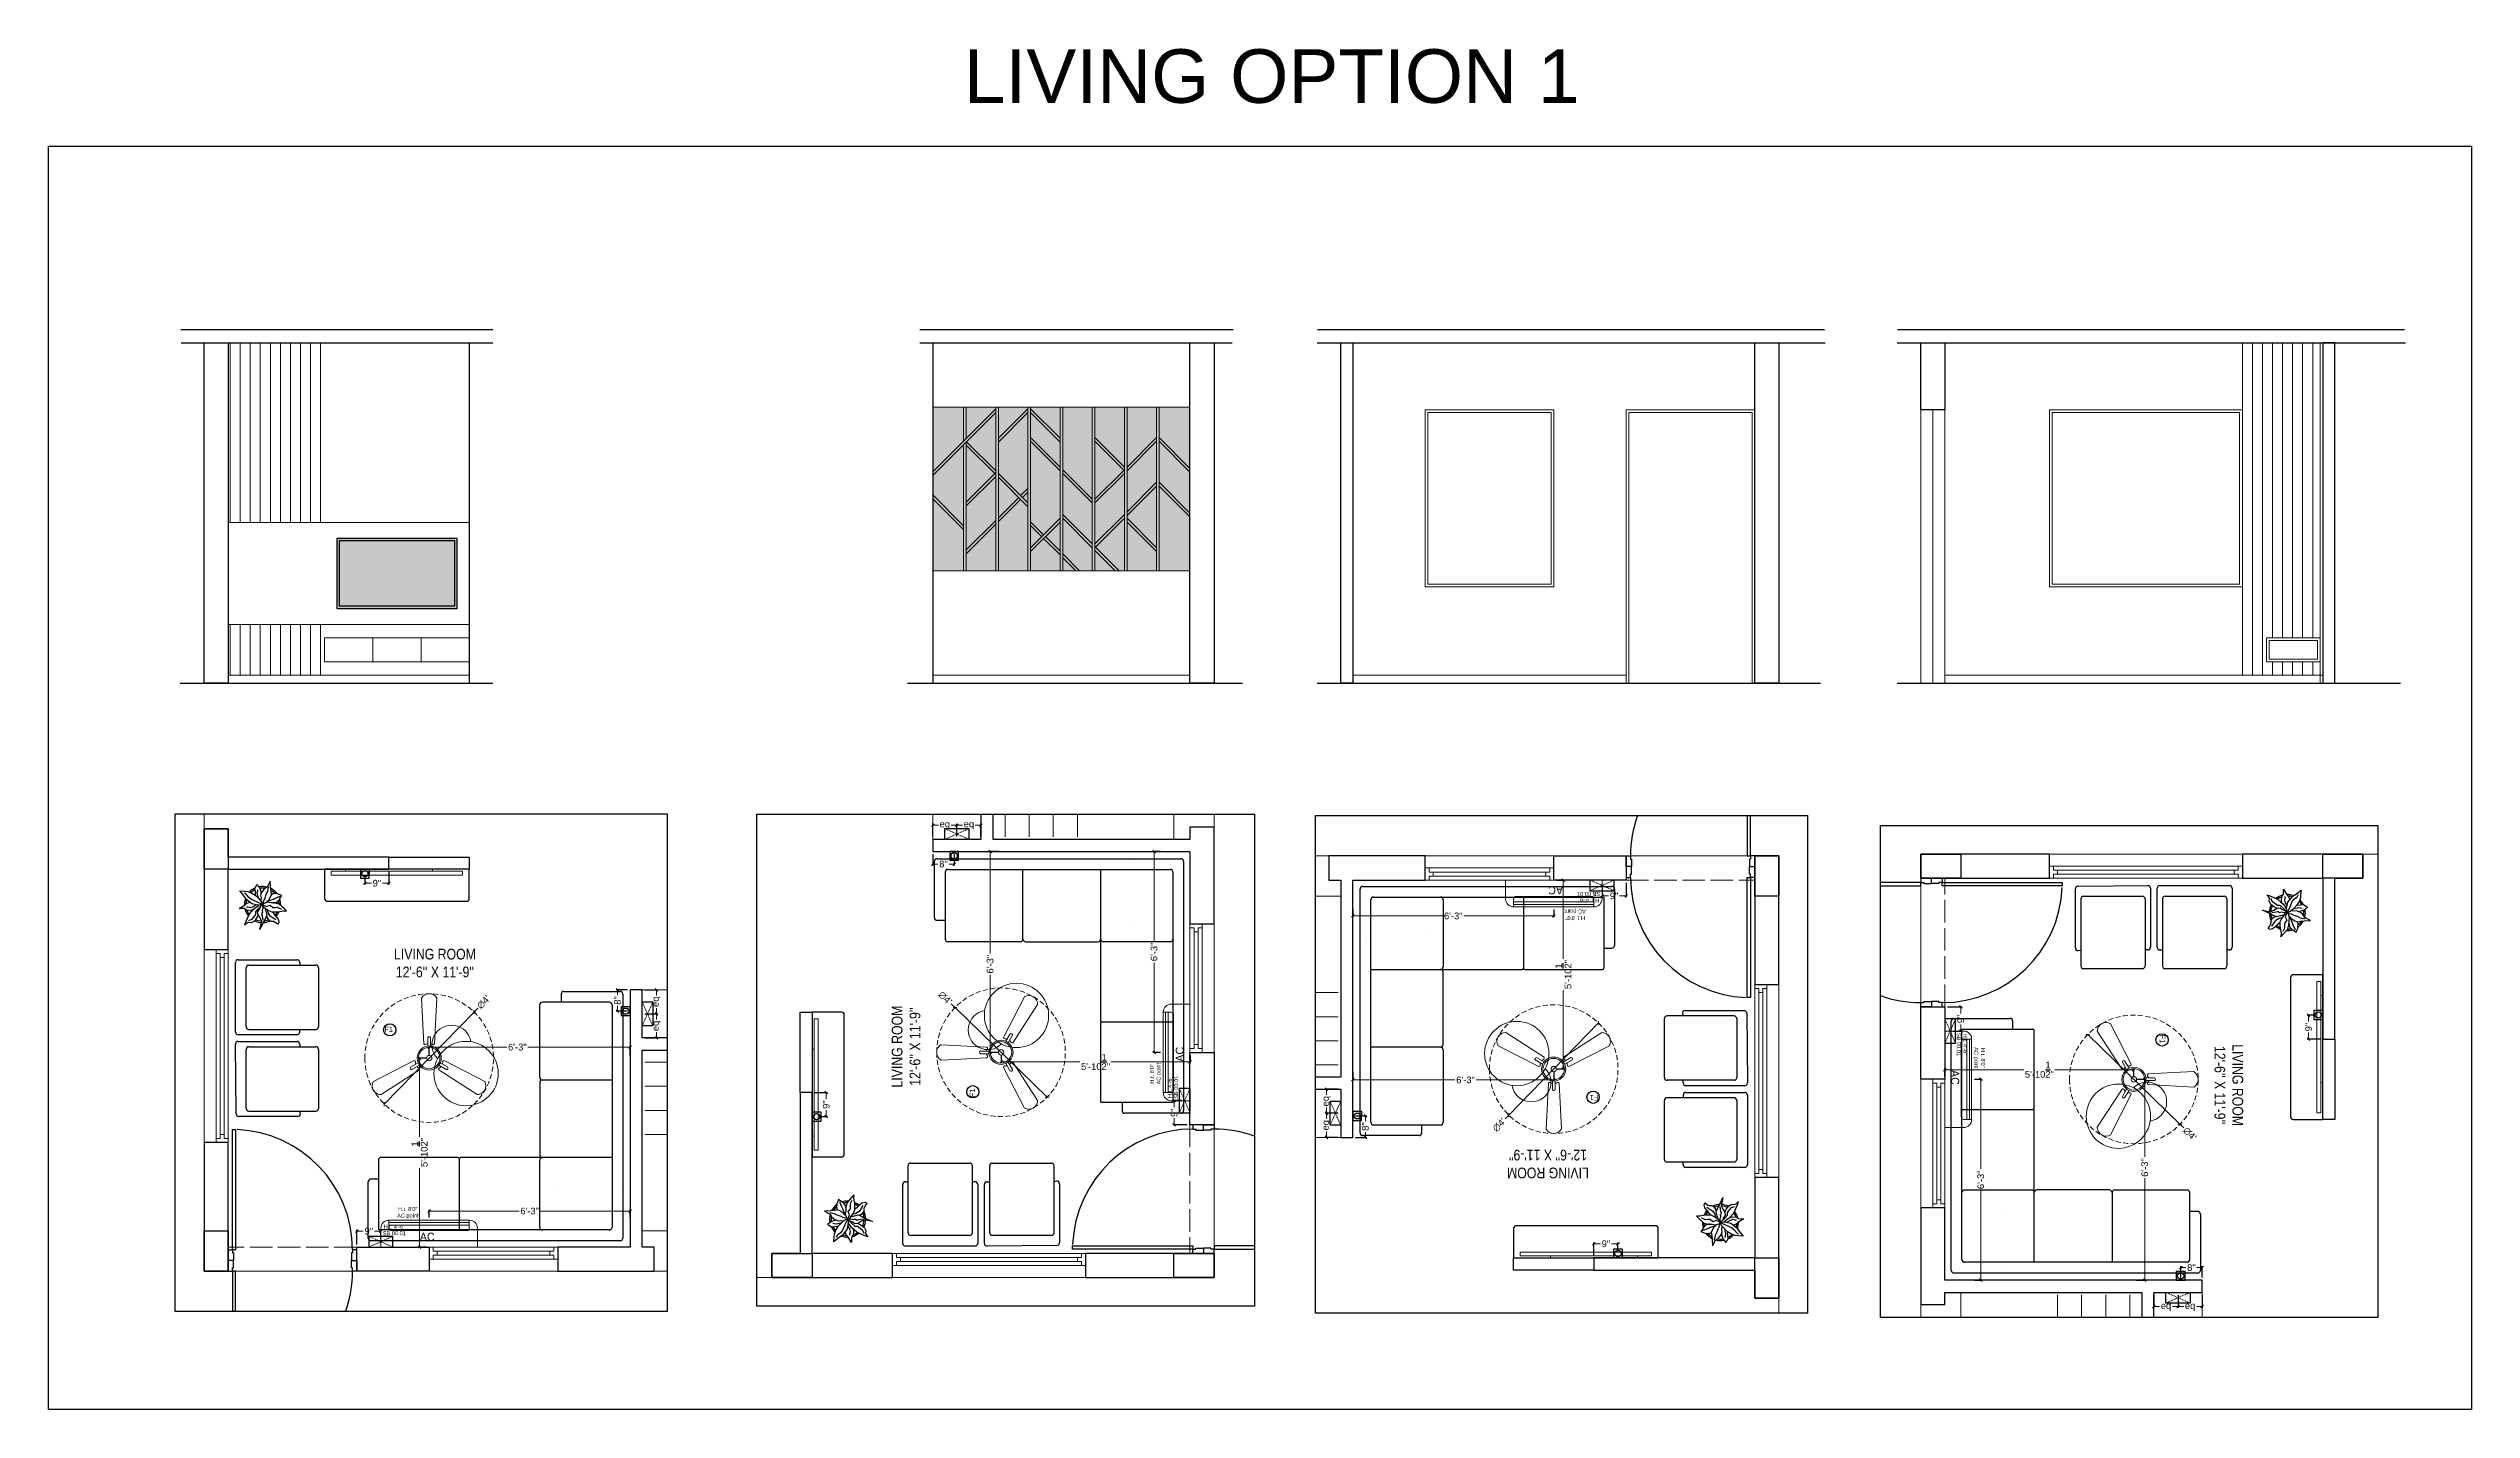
# Model space of a CAD drawing. Header units: millimetres. Extents: x 56222 to 3066687, y -650199 to -121287.
# Drawn here: x 148602 to 149507, y -181797 to -181289 of the extents above; entities that cross this region are included whole.
import ezdxf

# ---------------------------------------------------------------- set-up
doc = ezdxf.new("R2010")
doc.units = ezdxf.units.MM
doc.header["$MEASUREMENT"] = 0
doc.header["$PDMODE"] = 35
for name, pattern in [('ACAD_ISO02W100', [15, 12, -3]), ('DASHED', [0.75, 0.5, -0.25]), ('DASHED2', [0.375, 0.25, -0.125])]:
    doc.linetypes.add(name, pattern=pattern)
doc.layers.get('Defpoints').update_dxf_attribs({"color": 220})
for name, color, linetype in [('AR DOOR', 40, 'Continuous'), ('AR ELE-5', 134, 'Continuous'), ('AR HATCH-7', 7, 'Continuous')]:
    doc.layers.add(name, color=color, linetype=linetype)
for name, color, linetype, lineweight in [('COLUMN', 1, 'Continuous', 30), ('dim05', 1, 'Continuous', 13), ('el', 7, 'Continuous', 20), ('ELEC-wires', 1, 'DASHED2', 13), ('Electrical', 84, 'Continuous', 30), ('FIRST FLOOR ( DW_RAIL )', 7, 'Continuous', 9), ('FIRST FLOOR ( TEXT )', 7, 'Continuous', 9), ('FUR', 250, 'Continuous', 0), ('FURNITURE', 32, 'Continuous', 9), ('furniture dimensions', 1, 'DASHED', 0), ('GROUND FLOOR', 7, 'Continuous', 9), ('GROUND FLOOR  ( PLINE )', 251, 'Continuous', 30), ('GROUND FLOOR ( DW_RAIL )', 7, 'Continuous', 9), ('GROUND FLOOR ( STAIR )', 251, 'Continuous', 9), ('SECTION ( SLAB PLine )', 104, 'Continuous', 30), ('Text', 7, 'Continuous', 15), ('wall', 7, 'Continuous', 30), ('XX~SLAB ( BEAM )~ ( DIM )', 7, 'Continuous', 9)]:
    doc.layers.add(name, color=color, linetype=linetype, lineweight=lineweight)
doc.styles.add('Arial', font='arial.ttf')
doc.styles.add('KATHA', font='swissc.ttf')
doc.styles.get("Standard").update_dxf_attribs({"font": 'arial.ttf', "height": 6})
doc.styles.add('TEXT', font='eurr____.ttf')
doc.dimstyles.new('ISO-25', dxfattribs={"dimtxt": 2.5, "dimasz": 1, "dimexe": 0.5, "dimexo": 1, "dimtad": 0, "dimdec": 1, "dimlunit": 4, "dimtxsty": 'Standard', "dimblk": 'OBLIQUE', "dimcen": 2.5, "dimclrd": 1, "dimclre": 1, "dimclrt": 5, "dimadec": 0, "dimazin": 0, "dimtfac": 1, "dimtdec": 1, "dimtmove": 0, "dimatfit": 3, "dimfxl": 1, "dimlwd": -1, "dimarcsym": 0})

msp = doc.modelspace()

# ---------------------------------------------------------------- texts
at = {"layer": 'Electrical', "color": 5, "transparency": 33554687}
for s, rotation, p in [('SB 00.01', 180, (149181.435, -181603.9372)), ('AC point', 180, (149176.0815, -181610.4993)), ('SB 00.01', 270, (149314.5035, -181656.5395)), ('AC point', 270, (149321.0656, -181661.8931)), ('AC point', 90, (149017.3818, -181675.7801)), ('SB 00.01', 90, (149023.9439, -181681.1336))]:
    msp.add_text(s, height=1.5, rotation=rotation, dxfattribs=at).set_placement(p)
at = {"layer": 'Electrical', "color": 240, "true_color": 0xed1f24, "transparency": 33554687}
for s, rotation, p in [('H.t. 4\'-6"', 180, (149181.1228, -181606.3996)), ('H.t. 8\'0"', 180, (149175.7995, -181612.9695)), ('H.t. 4\'-6"', 270, (149316.9659, -181656.8517)), ('H.t. 8\'0"', 270, (149323.5358, -181662.175)), ('H.t. 8\'0"', 90, (149014.9117, -181675.4981)), ('H.t. 4\'-6"', 90, (149021.4815, -181680.8214))]:
    msp.add_text(s, height=1.5, rotation=rotation, dxfattribs=at).set_placement(p)
at = {"layer": 'Electrical', "color": 5, "transparency": 33554687}
for s, p in [('AC point', (148732.4694, -181725.4533)), ('SB 00.01', (148727.1159, -181732.0155))]:
    msp.add_text(s, height=1.5, dxfattribs=at).set_placement(p)
at = {"layer": 'Electrical', "color": 240, "true_color": 0xed1f24, "transparency": 33554687}
for s, p in [('H.t. 8\'0"', (148732.7514, -181722.9832)), ('H.t. 4\'-6"', (148727.4281, -181729.553))]:
    msp.add_text(s, height=1.5, dxfattribs=at).set_placement(p)
at = {"layer": 'Electrical', "color": 1, "insert": (148730.9843, -181654.2006), "char_height": 2.03575, "attachment_point": 3}
msp.add_mtext_dynamic_manual_height_columns('F1', width=2.035749, gutter_width=0.6786, heights=[2.6009], dxfattribs=at)
at = {"layer": 'Electrical', "color": 1, "char_height": 2.03575, "attachment_point": 3}
for insert, rotation in [((149392.3184, -181660.4079), 270), ((148946.1291, -181677.2652), 90), ((149177.5666, -181681.7521), 180)]:
    msp.add_mtext_dynamic_manual_height_columns('F1', width=2.035749, gutter_width=0.6786, heights=[2.6009], dxfattribs=dict(at, insert=insert, rotation=rotation))
at = {"layer": 'FIRST FLOOR ( TEXT )', "insert": (148746.5981, -181630.5098), "char_height": 4, "attachment_point": 5, "style": 'KATHA'}
msp.add_mtext("LIVING ROOM\\P12'-6'' X 11'-9''", dxfattribs=at)
at = {"layer": 'FIRST FLOOR ( TEXT )', "char_height": 4, "attachment_point": 5, "style": 'KATHA'}
for insert, rotation in [((148922.4383, -181661.6514), 90), ((149416.0092, -181676.0218), 270), ((149161.9528, -181705.4429), 180)]:
    msp.add_mtext("LIVING ROOM\\P12'-6'' X 11'-9''", dxfattribs=dict(at, insert=insert, rotation=rotation))
at = {"layer": 'furniture dimensions', "lineweight": 0}
msp.add_text('LIVING OPTION 1', height=20, dxfattribs=at).set_placement((148944.0049, -181309.5313))

# ---------------------------------------------------------------- blocks, each defined once
blk = doc.blocks.new('*U257')
for points in [[(0, 0), (0, 1120), (30, 1120), (30, 0)], [(-40, 0), (0, 0), (0, -30), (10, -30), (10, -100), (-40, -100)], [(1160, 0), (1120, 0), (1120, -30), (1110, -30), (1110, -100), (1160, -100)]]:
    blk.add_lwpolyline(points, close=True)
at = {"layer": 'AR ELE-5', "linetype": 'ByBlock', "ltscale": 15}
blk.add_arc((-2, -1), 1122, 0.0347, 87.627, dxfattribs=at)
blk = doc.blocks.new('ARPLS010')
at = {"linetype": 'ByBlock'}
for p, q in [((-0.469, 0.226), (-0.643, 0.216)), ((-0.643, 0.216), (-0.485, 0.134)), ((-0.359, 0.148), (-0.49, 0.172)), ((-0.485, 0.134), (-0.433, 0.051)), ((-0.362, 0.24), (-0.469, 0.226)), ((-0.433, 0.051), (-0.349, -0.011)), ((-0.278, 0.254), (-0.362, 0.24)), ((-0.287, 0.106), (-0.359, 0.148)), ((-0.295, 0.42), (-0.302, 0.309)), ((-0.302, 0.309), (-0.276, 0.258)), ((-0.278, 0.467), (-0.295, 0.42)), ((-0.18, 0.073), (-0.287, 0.106)), ((-0.248, 0.54), (-0.278, 0.467)), ((-0.21, 0.227), (-0.278, 0.254)), ((-0.182, 0.493), (-0.248, 0.54)), ((-0.222, 0.484), (-0.164, 0.347)), ((-0.132, 0.18), (-0.21, 0.227)), ((-0.125, 0.459), (-0.182, 0.493)), ((-0.111, 0.036), (-0.18, 0.073)), ((-0.164, 0.347), (-0.139, 0.295)), ((-0.139, 0.295), (-0.08, 0.131)), ((-0.063, 0.111), (-0.132, 0.18)), ((-0.072, 0.404), (-0.125, 0.459)), ((-0.013, 0.022), (-0.111, 0.036)), ((-0.084, -0.034), (0.007, 0.018)), ((0.003, 0.011), (-0.076, -0.16)), ((-0.038, 0.302), (-0.072, 0.404)), ((-0.049, 0.232), (-0.065, 0.135)), ((-0.065, 0.135), (-0.024, 0.018)), ((-0.044, 0.336), (-0.049, 0.232)), ((-0.013, 0.459), (-0.044, 0.336)), ((-0.024, 0.018), (0.009, 0.005)), ((0.121, 0.605), (-0.013, 0.459)), ((0.006, -0.002), (0.068, 0.032)), ((0.007, 0.018), (0.02, -0.121)), ((0.009, 0.005), (0.056, 0.114)), ((0.015, 0.209), (0.08, 0.288)), ((0.056, 0.114), (0.015, 0.209)), ((0.017, -0.002), (0.091, 0.009)), ((0.068, 0.032), (0.16, 0.165)), ((0.077, 0.412), (0.091, 0.447)), ((0.082, 0.358), (0.077, 0.412)), ((0.08, 0.288), (0.082, 0.358)), ((0.088, 0.065), (0.187, 0.091)), ((0.091, 0.447), (0.125, 0.522)), ((0.091, 0.009), (0.173, -0.011)), ((0.179, 0.666), (0.121, 0.605)), ((0.227, 0.157), (0.132, 0.131)), ((0.16, 0.165), (0.204, 0.254)), ((0.173, -0.011), (0.212, 0.004)), ((0.174, 0.573), (0.179, 0.666)), ((0.2, 0.432), (0.174, 0.573)), ((0.187, 0.091), (0.297, 0.116)), ((0.203, 0.352), (0.2, 0.432)), ((0.204, 0.254), (0.203, 0.352)), ((0.212, 0.004), (0.252, -0.03)), ((0.252, 0.313), (0.216, 0.287)), ((0.318, 0.213), (0.227, 0.157)), ((0.33, 0.38), (0.252, 0.313)), ((0.297, 0.116), (0.408, 0.071)), ((0.309, 0.109), (0.368, 0.128)), ((0.309, -0.01), (0.43, 0.006)), ((0.356, 0.269), (0.318, 0.213)), ((0.409, 0.44), (0.33, 0.38)), ((0.425, 0.373), (0.356, 0.269)), ((0.368, 0.128), (0.432, 0.176)), ((0.408, 0.071), (0.482, 0.024)), ((0.484, 0.459), (0.409, 0.44)), ((0.432, 0.176), (0.459, 0.236)), ((0.459, 0.303), (0.485, 0.354)), ((0.459, 0.236), (0.459, 0.303)), ((0.482, 0.024), (0.689, -0.072)), ((0.542, 0.434), (0.484, 0.459)), ((0.485, 0.354), (0.533, 0.42)), ((0.533, 0.42), (0.542, 0.434)), ((-0.464, -0.073), (-0.558, -0.152)), ((-0.558, -0.152), (-0.517, -0.172)), ((-0.517, -0.172), (-0.447, -0.216)), ((-0.366, -0.036), (-0.464, -0.073)), ((-0.447, -0.216), (-0.363, -0.202)), ((-0.336, -0.142), (-0.413, -0.121)), ((-0.382, -0.625), (-0.368, -0.496)), ((-0.269, -0.533), (-0.382, -0.625)), ((-0.368, -0.496), (-0.363, -0.408)), ((-0.306, -0.033), (-0.366, -0.036)), ((-0.363, -0.202), (-0.263, -0.2)), ((-0.363, -0.408), (-0.318, -0.29)), ((-0.349, -0.011), (-0.256, -0.05)), ((-0.269, -0.135), (-0.336, -0.142)), ((-0.318, -0.29), (-0.259, -0.2)), ((-0.287, -0.45), (-0.314, -0.498)), ((-0.199, -0.38), (-0.287, -0.45)), ((-0.193, -0.113), (-0.269, -0.135)), ((-0.141, -0.446), (-0.269, -0.533)), ((-0.259, -0.2), (-0.168, -0.1)), ((-0.256, -0.05), (-0.185, -0.038)), ((-0.138, -0.304), (-0.199, -0.38)), ((-0.185, -0.038), (-0.114, -0.046)), ((-0.168, -0.1), (-0.084, -0.034)), ((-0.017, -0.291), (-0.141, -0.446)), ((-0.076, -0.16), (-0.138, -0.304)), ((-0.114, -0.046), (-0.093, -0.036)), ((-0.042, -0.432), (-0.071, -0.352)), ((0.002, -0.48), (-0.042, -0.432)), ((0.02, -0.121), (-0.017, -0.291)), ((0.104, -0.646), (0.002, -0.48)), ((0.059, -0.27), (0.005, -0.185)), ((0.01, -0.014), (0.017, -0.002)), ((0.078, -0.064), (0.01, -0.014)), ((0.016, -0.023), (0.116, -0.122)), ((0.07, -0.179), (0.018, -0.1)), ((0.08, -0.342), (0.059, -0.27)), ((0.064, -0.446), (0.066, -0.407)), ((0.066, -0.407), (0.08, -0.342)), ((0.121, -0.239), (0.07, -0.179)), ((0.138, -0.083), (0.078, -0.064)), ((0.106, -0.5), (0.104, -0.646)), ((0.15, -0.445), (0.106, -0.5)), ((0.116, -0.122), (0.201, -0.195)), ((0.184, -0.299), (0.121, -0.239)), ((0.197, -0.135), (0.138, -0.083)), ((0.141, -0.261), (0.16, -0.336)), ((0.16, -0.336), (0.15, -0.445)), ((0.252, -0.362), (0.184, -0.299)), ((0.283, -0.123), (0.197, -0.135)), ((0.201, -0.195), (0.272, -0.198)), ((0.252, -0.03), (0.309, -0.01)), ((0.376, -0.416), (0.252, -0.362)), ((0.272, -0.198), (0.311, -0.225)), ((0.277, -0.114), (0.357, -0.156)), ((0.37, -0.064), (0.283, -0.123)), ((0.311, -0.225), (0.415, -0.304)), ((0.357, -0.156), (0.455, -0.226)), ((0.462, -0.021), (0.37, -0.064)), ((0.502, -0.472), (0.376, -0.416)), ((0.415, -0.304), (0.447, -0.388)), ((0.455, -0.226), (0.503, -0.317)), ((0.689, -0.072), (0.462, -0.021)), ((0.503, -0.317), (0.494, -0.398)), ((0.494, -0.398), (0.528, -0.452)), ((0.567, -0.494), (0.502, -0.472)), ((0.528, -0.452), (0.567, -0.494))]:
    blk.add_line(p, q, dxfattribs=at)
for radius, start, end in [(0.5, 164.9216, 191.03024), (0.458, 169.9629, 188.65169), (0.5, 126.2799, 152.70421), (0.458, 130.7647, 148.97893), (0.5, 87.23669, 107.91539), (0.458, 91.65963, 104.07841), (0.5, 49.07911, 67.03241), (0.458, 49.84606, 63.97637), (0.458, 5.05171, 21.91083), (0.5, 1.37819, 25.75649), (0.5, 205.1623, 226.32036), (0.458, 207.23198, 224.08187), (0.5, 249.55297, 272.4234), (0.458, 252.85225, 267.71102), (0.5, 283.53242, 308.87117), (0.458, 289.26599, 306.11067), (0.458, 334.56254, 357.15322), (0.5, 333.69908, 357.5577)]:
    blk.add_arc((0, 0), radius, start, end, dxfattribs=at)
blk = doc.blocks.new('_Oblique')
at = {"layer": 'wall', "color": 0, "lineweight": -2}
blk.add_line((-0.5, -0.5), (0.5, 0.5), dxfattribs=at)
blk = doc.blocks.new('*D1226')
at = {"layer": 'Defpoints', "color": 0, "lineweight": 0, "transparency": 16777216}
for p in [(148726.43, -181730.52), (148726.43, -181734.45), (148717.43, -181736.44)]:
    blk.add_point(p, dxfattribs=at)
at = {"layer": 'dim05', "color": 1, "linetype": 'Continuous', "lineweight": -2, "transparency": 16777216}
for p, q in [((148717.43, -181735.44), (148717.43, -181730.02)), ((148726.43, -181733.45), (148726.43, -181730.02))]:
    blk.add_line(p, q, dxfattribs=at)
at = {"layer": 'dim05', "color": 1, "linetype": 'Continuous', "transparency": 16777216}
for p, q in [((148717.43, -181730.52), (148719.87, -181730.52)), ((148726.43, -181730.52), (148723.99, -181730.52))]:
    blk.add_line(p, q, dxfattribs=at)
at = {"layer": 'dim05', "color": 1, "transparency": 16777216, "rotation": 180}
blk.add_blockref('_Oblique', (148717.43, -181730.52), dxfattribs=at)
at = {"layer": 'dim05', "color": 1, "transparency": 16777216}
blk.add_blockref('_Oblique', (148726.43, -181730.52), dxfattribs=at)
at = {"layer": 'dim05', "color": 5, "lineweight": 25, "transparency": 16777216, "insert": (148721.93, -181730.52), "char_height": 2.5, "attachment_point": 5, "style": 'Arial'}
blk.add_mtext('9"', dxfattribs=at)
blk = doc.blocks.new('6616')
at = {"color": 242, "linetype": 'DASHED', "true_color": 0xcd2027}
for p, q in [((386784.79, -36915.77), (386775.78, -36911.78)), ((386784.79, -36911.78), (386775.78, -36915.77))]:
    blk.add_line(p, q, dxfattribs=at)
at = {"layer": 'ELEC-wires', "color": 5, "linetype": 'ByBlock', "lineweight": 30, "ltscale": 4}
blk.add_lwpolyline([(386775.78, -36911.78), (386784.79, -36911.78), (386784.79, -36915.77), (386775.78, -36915.77)], close=True, dxfattribs=at)
blk = doc.blocks.new('*D1227')
at = {"layer": 'Defpoints', "color": 0, "lineweight": 0, "transparency": 16777216}
for p in [(148819.43, -181640.44), (148814.71, -181648.44), (148819.43, -181648.44)]:
    blk.add_point(p, dxfattribs=at)
at = {"layer": 'dim05', "color": 1, "linetype": 'Continuous', "lineweight": -2, "transparency": 16777216}
for p, q in [((148818.43, -181640.44), (148814.21, -181640.44)), ((148818.43, -181648.44), (148814.21, -181648.44))]:
    blk.add_line(p, q, dxfattribs=at)
at = {"layer": 'dim05', "color": 1, "linetype": 'Continuous', "transparency": 16777216}
for p, q in [((148814.71, -181640.44), (148814.71, -181642.38)), ((148814.71, -181648.44), (148814.71, -181646.5))]:
    blk.add_line(p, q, dxfattribs=at)
at = {"layer": 'dim05', "color": 1, "transparency": 16777216}
for p, rotation in [((148814.71, -181640.44), 90), ((148814.71, -181648.44), 270)]:
    blk.add_blockref('_Oblique', p, dxfattribs=dict(at, rotation=rotation))
at = {"layer": 'dim05', "color": 5, "lineweight": 25, "transparency": 16777216, "insert": (148814.71, -181644.44), "char_height": 2.5, "attachment_point": 5, "rotation": 90, "style": 'Arial'}
blk.add_mtext('8"', dxfattribs=at)
blk = doc.blocks.new('*D1228')
at = {"layer": 'Defpoints', "color": 0, "lineweight": 0, "transparency": 16777216}
for p in [(148823.93, -181640.44), (148823.93, -181649.44), (148829.26, -181649.44)]:
    blk.add_point(p, dxfattribs=at)
at = {"layer": 'dim05', "color": 1, "linetype": 'Continuous', "lineweight": -2, "transparency": 16777216}
for p, q in [((148824.93, -181640.44), (148829.76, -181640.44)), ((148824.93, -181649.44), (148829.76, -181649.44))]:
    blk.add_line(p, q, dxfattribs=at)
at = {"layer": 'dim05', "color": 1, "linetype": 'Continuous', "transparency": 16777216}
for p, q in [((148829.26, -181640.44), (148829.26, -181642.56)), ((148829.26, -181649.44), (148829.26, -181647.32))]:
    blk.add_line(p, q, dxfattribs=at)
at = {"layer": 'dim05', "color": 1, "transparency": 16777216}
for p, rotation in [((148829.26, -181640.44), 90), ((148829.26, -181649.44), 270)]:
    blk.add_blockref('_Oblique', p, dxfattribs=dict(at, rotation=rotation))
at = {"layer": 'dim05', "color": 5, "lineweight": 25, "transparency": 16777216, "insert": (148829.26, -181644.94), "char_height": 2.5, "attachment_point": 5, "rotation": 90, "style": 'Arial'}
blk.add_mtext('eq', dxfattribs=at)
blk = doc.blocks.new('*D1229')
at = {"layer": 'Defpoints', "color": 0, "lineweight": 0, "transparency": 16777216}
for p in [(148823.93, -181649.44), (148829.26, -181649.44), (148823.93, -181658.44)]:
    blk.add_point(p, dxfattribs=at)
at = {"layer": 'dim05', "color": 1, "linetype": 'Continuous', "lineweight": -2, "transparency": 16777216}
for p, q in [((148824.93, -181649.44), (148829.76, -181649.44)), ((148824.93, -181658.44), (148829.76, -181658.44))]:
    blk.add_line(p, q, dxfattribs=at)
at = {"layer": 'dim05', "color": 1, "linetype": 'Continuous', "transparency": 16777216}
for p, q in [((148829.26, -181649.44), (148829.26, -181651.56)), ((148829.26, -181658.44), (148829.26, -181656.32))]:
    blk.add_line(p, q, dxfattribs=at)
at = {"layer": 'dim05', "color": 1, "transparency": 16777216}
for p, rotation in [((148829.26, -181649.44), 90), ((148829.26, -181658.44), 270)]:
    blk.add_blockref('_Oblique', p, dxfattribs=dict(at, rotation=rotation))
at = {"layer": 'dim05', "color": 5, "lineweight": 25, "transparency": 16777216, "insert": (148829.26, -181653.94), "char_height": 2.5, "attachment_point": 5, "rotation": 90, "style": 'Arial'}
blk.add_mtext('eq', dxfattribs=at)
blk = doc.blocks.new('fan')
at = {"layer": 'Electrical', "lineweight": 15, "ltscale": 20}
for p, q in [((3300835.3, -509900.8), (3300836.5, -509923.4)), ((3300841.8, -509923.4), (3300843, -509900.8)), ((3300838.5, -509924.6), (3300838.5, -509920.2)), ((3300839.8, -509920.3), (3300839.8, -509924.6)), ((3300831.7, -509931.8), (3300811.5, -509942.1)), ((3300815.3, -509948.7), (3300834.3, -509936.4)), ((3300829.9, -509935.1), (3300833.6, -509932.9)), ((3300834.3, -509934.1), (3300830.6, -509936.2)), ((3300847.7, -509936.2), (3300844, -509934.1)), ((3300844, -509936.4), (3300863, -509948.7)), ((3300844.6, -509932.9), (3300848.4, -509935.1)), ((3300866.8, -509942.1), (3300846.6, -509931.8))]:
    blk.add_line(p, q, dxfattribs=at)
at = {"layer": 'Electrical', "linetype": 'DASHED', "lineweight": 15, "ltscale": 5}
blk.add_circle((3300839.1, -509930.5), 32, dxfattribs=at)
at = {"layer": 'Electrical', "lineweight": 15, "ltscale": 20}
for centre, major_axis, start_param, end_param in [((3300839.1, -509902.9), (3.12, 3.12), -0.272136, 1.842967), ((3300839.1, -509930.5), (4.24, -4.24), 3.14161, 9.424795), ((3300839.1, -509930.5), (3.77, -3.77), 1.749190548672175e-05, 6.283202799085073), ((3300837.1, -509923.1), (0.51, 0.51), 2.863014, 4.257784), ((3300839.1, -509926.4), (2.27, -2.27), 2.565057, 2.951308), ((3300839.1, -509920.5), (0.501, 0.501), -0.465536, 1.983618), ((3300839.1, -509926.4), (2.27, 2.27), 0.19032, 0.57657), ((3300841.2, -509923.1), (0.51, -0.51), 5.167028, 6.561799), ((3300830.5, -509935.5), (0.501, -0.501), 3.199655, 5.648809), ((3300831.7, -509932.5), (0.51, -0.51), 0.978238, 2.373008), ((3300835.6, -509932.6), (2.27, -2.27), 3.855511, 4.241762), ((3300835.6, -509932.6), (2.27, -2.27), 4.659452, 5.045703), ((3300833.7, -509936), (0.51, 0.51), -1.325776, 0.068994), ((3300839.1, -509930.5), (0.943, 0.943), 1.570814, 7.853999), ((3300844.6, -509936), (0.51, -0.51), 3.072633, 4.467404), ((3300842.7, -509932.6), (2.27, 2.27), 4.37911, 4.765361), ((3300842.7, -509932.6), (2.27, 2.27), 5.183051, 5.569301), ((3300846.6, -509932.5), (0.51, -0.51), 2.339416, 3.734186), ((3300847.8, -509935.5), (0.501, 0.501), 3.723254, 6.172408), ((3300815.3, -509944.3), (3.12, -3.12), 3.393055, 5.508159), ((3300863, -509944.3), (3.12, -3.12), 5.48745, 7.602554)]:
    blk.add_ellipse(centre, major_axis=major_axis, ratio=1, start_param=start_param, end_param=end_param, dxfattribs=at)
blk = doc.blocks.new('*D1230')
at = {"layer": 'Defpoints', "color": 0, "lineweight": 0, "transparency": 16777216}
for p in [(148819.43, -181661.86), (148744.43, -181665.94), (148819.43, -181665.94)]:
    blk.add_point(p, dxfattribs=at)
at = {"layer": 'dim05', "color": 1, "linetype": 'Continuous', "lineweight": -2, "transparency": 16777216}
for p, q in [((148744.43, -181664.94), (148744.43, -181661.36)), ((148819.43, -181664.94), (148819.43, -181661.36))]:
    blk.add_line(p, q, dxfattribs=at)
at = {"layer": 'dim05', "color": 1, "linetype": 'Continuous', "transparency": 16777216}
for p, q in [((148744.43, -181661.86), (148773.39, -181661.86)), ((148819.43, -181661.86), (148781.3, -181661.86))]:
    blk.add_line(p, q, dxfattribs=at)
at = {"layer": 'dim05', "color": 1, "transparency": 16777216, "rotation": 180}
blk.add_blockref('_Oblique', (148744.43, -181661.86), dxfattribs=at)
at = {"layer": 'dim05', "color": 1, "transparency": 16777216}
blk.add_blockref('_Oblique', (148819.43, -181661.86), dxfattribs=at)
at = {"layer": 'dim05', "color": 5, "lineweight": 25, "transparency": 16777216, "insert": (148777.35, -181661.86), "char_height": 2.5, "attachment_point": 5, "style": 'Arial'}
blk.add_mtext('6\'-3"', dxfattribs=at)
blk = doc.blocks.new('*D1231')
at = {"layer": 'Defpoints', "color": 0, "lineweight": 0, "transparency": 16777216}
for p in [(148720.46, -181597.09), (148729.43, -181595.44), (148729.43, -181600.71)]:
    blk.add_point(p, dxfattribs=at)
at = {"layer": 'dim05', "color": 1, "linetype": 'Continuous', "lineweight": -2, "transparency": 16777216}
for p, q in [((148720.46, -181598.09), (148720.46, -181601.21)), ((148729.43, -181596.44), (148729.43, -181601.21))]:
    blk.add_line(p, q, dxfattribs=at)
at = {"layer": 'dim05', "color": 1, "linetype": 'Continuous', "transparency": 16777216}
for p, q in [((148720.46, -181600.71), (148722.88, -181600.71)), ((148729.43, -181600.71), (148727.01, -181600.71))]:
    blk.add_line(p, q, dxfattribs=at)
at = {"layer": 'dim05', "color": 1, "transparency": 16777216, "rotation": 180}
blk.add_blockref('_Oblique', (148720.46, -181600.71), dxfattribs=at)
at = {"layer": 'dim05', "color": 1, "transparency": 16777216}
blk.add_blockref('_Oblique', (148729.43, -181600.71), dxfattribs=at)
at = {"layer": 'dim05', "color": 5, "lineweight": 25, "transparency": 16777216, "insert": (148724.94, -181600.71), "char_height": 2.5, "attachment_point": 5, "style": 'Arial'}
blk.add_mtext('9"', dxfattribs=at)
blk = doc.blocks.new('*D1232')
at = {"layer": 'Defpoints', "color": 0, "lineweight": 0, "transparency": 16777216}
for p in [(148744.43, -181665.94), (148740.86, -181736.44), (148744.43, -181736.44)]:
    blk.add_point(p, dxfattribs=at)
at = {"layer": 'dim05', "color": 1, "linetype": 'Continuous', "lineweight": -2, "transparency": 16777216}
for p, q in [((148743.43, -181665.94), (148740.36, -181665.94)), ((148743.43, -181736.44), (148740.36, -181736.44))]:
    blk.add_line(p, q, dxfattribs=at)
at = {"layer": 'dim05', "color": 1, "linetype": 'Continuous', "transparency": 16777216}
for p, q in [((148740.86, -181665.94), (148740.86, -181695.36)), ((148740.86, -181736.44), (148740.86, -181707.02))]:
    blk.add_line(p, q, dxfattribs=at)
at = {"layer": 'dim05', "color": 1, "transparency": 16777216}
for p, rotation in [((148740.86, -181665.94), 90), ((148740.86, -181736.44), 270)]:
    blk.add_blockref('_Oblique', p, dxfattribs=dict(at, rotation=rotation))
at = {"layer": 'dim05', "color": 5, "lineweight": 25, "transparency": 16777216, "insert": (148740.86, -181701.19), "char_height": 2.5, "attachment_point": 5, "rotation": 90, "style": 'Arial'}
blk.add_mtext('5\'-10{\\H1x;\\S1/2;}"', dxfattribs=at)
blk = doc.blocks.new('*D1233')
at = {"layer": 'Defpoints', "color": 0, "lineweight": 0, "transparency": 16777216}
for p in [(148761.18, -181648.75), (148727.68, -181683.13)]:
    blk.add_point(p, dxfattribs=at)
at = {"layer": 'dim05', "color": 1, "linetype": 'Continuous', "transparency": 16777216}
for p in [(148727.68, -181683.13), (148762.57, -181647.32)]:
    blk.add_line(p, (148761.18, -181648.75), dxfattribs=at)
at = {"layer": 'dim05', "color": 1, "transparency": 16777216}
for p, rotation in [((148761.18, -181648.75), 225.7486149895883), ((148727.68, -181683.13), 45.74861498958832)]:
    blk.add_blockref('_Oblique', p, dxfattribs=dict(at, rotation=rotation))
at = {"layer": 'dim05', "color": 5, "lineweight": 25, "transparency": 16777216, "insert": (148764.76, -181645.07), "char_height": 2.5, "attachment_point": 5, "rotation": 45.74861, "style": 'Arial'}
blk.add_mtext("∅4'", dxfattribs=at)
blk = doc.blocks.new('ac paln')
at = {"layer": 'Electrical', "lineweight": 15}
for p, q in [((389238.69, -37646.36), (389238.69, -37610.34)), ((389238.69, -37610.34), (389245.67, -37610.34)), ((389244.81, -37642.35), (389244.81, -37614.35)), ((389245.81, -37613.35), (389248.68, -37613.35)), ((389246.82, -37643.35), (389246.82, -37613.35)), ((389247.82, -37643.35), (389247.82, -37613.35)), ((389248.68, -37613.35), (389248.68, -37643.35)), ((389248.68, -37643.35), (389248.68, -37613.35)), ((389245.81, -37643.35), (389248.68, -37643.35)), ((389248.68, -37643.35), (389248.68, -37643.35)), ((389245.67, -37646.36), (389238.69, -37646.36))]:
    blk.add_line(p, q, dxfattribs=at)
for centre, start, end in [((389245.67, -37613.35), 0, 90), ((389245.67, -37643.35), 270, 0)]:
    blk.add_arc(centre, 3.01, start, end, dxfattribs=at)
at = {"layer": 'Electrical', "lineweight": 15, "extrusion": (0, 0, -1)}
for centre, start_param, end_param in [((389245.81, -37614.35), -0.785398, 0.785398), ((389245.81, -37642.35), 3.926991, 5.497787)]:
    blk.add_ellipse(centre, major_axis=(-0.71, 0.71), ratio=1, start_param=start_param, end_param=end_param, dxfattribs=at)
at = {"layer": 'Text', "style": 'TEXT'}
blk.add_text('AC', height=3, rotation=270, dxfattribs=at).set_placement((389241.02, -37624.87))
blk = doc.blocks.new('*D1234')
at = {"layer": 'Defpoints', "color": 0, "lineweight": 0, "transparency": 16777216}
for p in [(148819.43, -181723.04), (148744.43, -181726.44), (148819.43, -181726.44)]:
    blk.add_point(p, dxfattribs=at)
at = {"layer": 'dim05', "color": 1, "linetype": 'Continuous', "lineweight": -2, "transparency": 16777216}
for p, q in [((148744.43, -181725.44), (148744.43, -181722.54)), ((148819.43, -181725.44), (148819.43, -181722.54))]:
    blk.add_line(p, q, dxfattribs=at)
at = {"layer": 'dim05', "color": 1, "linetype": 'Continuous', "transparency": 16777216}
for p, q in [((148744.43, -181723.04), (148777.97, -181723.04)), ((148819.43, -181723.04), (148785.88, -181723.04))]:
    blk.add_line(p, q, dxfattribs=at)
at = {"layer": 'dim05', "color": 1, "transparency": 16777216, "rotation": 180}
blk.add_blockref('_Oblique', (148744.43, -181723.04), dxfattribs=at)
at = {"layer": 'dim05', "color": 1, "transparency": 16777216}
blk.add_blockref('_Oblique', (148819.43, -181723.04), dxfattribs=at)
at = {"layer": 'dim05', "color": 5, "lineweight": 25, "transparency": 16777216, "insert": (148781.93, -181723.04), "char_height": 2.5, "attachment_point": 5, "style": 'Arial'}
blk.add_mtext('6\'-3"', dxfattribs=at)
blk = doc.blocks.new('*D1235')
at = {"layer": 'Defpoints', "color": 0, "lineweight": 0, "transparency": 16777216}
for p in [(149022.45, -181681.82), (149026.37, -181681.82), (149028.37, -181690.82)]:
    blk.add_point(p, dxfattribs=at)
at = {"layer": 'dim05', "color": 1, "linetype": 'Continuous', "lineweight": -2, "transparency": 16777216}
for p, q in [((149025.37, -181681.82), (149021.95, -181681.82)), ((149027.37, -181690.82), (149021.95, -181690.82))]:
    blk.add_line(p, q, dxfattribs=at)
at = {"layer": 'dim05', "color": 1, "linetype": 'Continuous', "transparency": 16777216}
for p, q in [((149022.45, -181681.82), (149022.45, -181684.26)), ((149022.45, -181690.82), (149022.45, -181688.38))]:
    blk.add_line(p, q, dxfattribs=at)
at = {"layer": 'dim05', "color": 1, "transparency": 16777216}
for p, rotation in [((149022.45, -181681.82), 90), ((149022.45, -181690.82), 270)]:
    blk.add_blockref('_Oblique', p, dxfattribs=dict(at, rotation=rotation))
at = {"layer": 'dim05', "color": 5, "lineweight": 25, "transparency": 16777216, "insert": (149022.45, -181686.32), "char_height": 2.5, "attachment_point": 5, "rotation": 90, "style": 'Arial'}
blk.add_mtext('9"', dxfattribs=at)
blk = doc.blocks.new('*D1236')
at = {"layer": 'Defpoints', "color": 0, "lineweight": 0, "transparency": 16777216}
for p in [(148932.37, -181588.82), (148940.37, -181588.82), (148940.37, -181593.54)]:
    blk.add_point(p, dxfattribs=at)
at = {"layer": 'dim05', "color": 1, "linetype": 'Continuous', "lineweight": -2, "transparency": 16777216}
for p, q in [((148932.37, -181589.82), (148932.37, -181594.04)), ((148940.37, -181589.82), (148940.37, -181594.04))]:
    blk.add_line(p, q, dxfattribs=at)
at = {"layer": 'dim05', "color": 1, "linetype": 'Continuous', "transparency": 16777216}
for p, q in [((148932.37, -181593.54), (148934.3, -181593.54)), ((148940.37, -181593.54), (148938.43, -181593.54))]:
    blk.add_line(p, q, dxfattribs=at)
at = {"layer": 'dim05', "color": 1, "transparency": 16777216, "rotation": 180}
blk.add_blockref('_Oblique', (148932.37, -181593.54), dxfattribs=at)
at = {"layer": 'dim05', "color": 1, "transparency": 16777216}
blk.add_blockref('_Oblique', (148940.37, -181593.54), dxfattribs=at)
at = {"layer": 'dim05', "color": 5, "lineweight": 25, "transparency": 16777216, "insert": (148936.37, -181593.54), "char_height": 2.5, "attachment_point": 5, "style": 'Arial'}
blk.add_mtext('8"', dxfattribs=at)
blk = doc.blocks.new('*D1237')
at = {"layer": 'Defpoints', "color": 0, "lineweight": 0, "transparency": 16777216}
for p in [(148941.37, -181578.99), (148932.37, -181584.32), (148941.37, -181584.32)]:
    blk.add_point(p, dxfattribs=at)
at = {"layer": 'dim05', "color": 1, "linetype": 'Continuous', "lineweight": -2, "transparency": 16777216}
for p, q in [((148932.37, -181583.32), (148932.37, -181578.49)), ((148941.37, -181583.32), (148941.37, -181578.49))]:
    blk.add_line(p, q, dxfattribs=at)
at = {"layer": 'dim05', "color": 1, "linetype": 'Continuous', "transparency": 16777216}
for p, q in [((148932.37, -181578.99), (148934.49, -181578.99)), ((148941.37, -181578.99), (148939.25, -181578.99))]:
    blk.add_line(p, q, dxfattribs=at)
at = {"layer": 'dim05', "color": 1, "transparency": 16777216, "rotation": 180}
blk.add_blockref('_Oblique', (148932.37, -181578.99), dxfattribs=at)
at = {"layer": 'dim05', "color": 1, "transparency": 16777216}
blk.add_blockref('_Oblique', (148941.37, -181578.99), dxfattribs=at)
at = {"layer": 'dim05', "color": 5, "lineweight": 25, "transparency": 16777216, "insert": (148936.87, -181578.99), "char_height": 2.5, "attachment_point": 5, "style": 'Arial'}
blk.add_mtext('eq', dxfattribs=at)
blk = doc.blocks.new('*D1238')
at = {"layer": 'Defpoints', "color": 0, "lineweight": 0, "transparency": 16777216}
for p in [(148941.37, -181578.99), (148941.37, -181584.32), (148950.37, -181584.32)]:
    blk.add_point(p, dxfattribs=at)
at = {"layer": 'dim05', "color": 1, "linetype": 'Continuous', "lineweight": -2, "transparency": 16777216}
for p, q in [((148941.37, -181583.32), (148941.37, -181578.49)), ((148950.37, -181583.32), (148950.37, -181578.49))]:
    blk.add_line(p, q, dxfattribs=at)
at = {"layer": 'dim05', "color": 1, "linetype": 'Continuous', "transparency": 16777216}
for p, q in [((148941.37, -181578.99), (148943.49, -181578.99)), ((148950.37, -181578.99), (148948.25, -181578.99))]:
    blk.add_line(p, q, dxfattribs=at)
at = {"layer": 'dim05', "color": 1, "transparency": 16777216, "rotation": 180}
blk.add_blockref('_Oblique', (148941.37, -181578.99), dxfattribs=at)
at = {"layer": 'dim05', "color": 1, "transparency": 16777216}
blk.add_blockref('_Oblique', (148950.37, -181578.99), dxfattribs=at)
at = {"layer": 'dim05', "color": 5, "lineweight": 25, "transparency": 16777216, "insert": (148945.87, -181578.99), "char_height": 2.5, "attachment_point": 5, "style": 'Arial'}
blk.add_mtext('eq', dxfattribs=at)
blk = doc.blocks.new('*D1239')
at = {"layer": 'Defpoints', "color": 0, "lineweight": 0, "transparency": 16777216}
for p in [(148953.79, -181588.82), (148957.87, -181588.82), (148957.87, -181663.82)]:
    blk.add_point(p, dxfattribs=at)
at = {"layer": 'dim05', "color": 1, "linetype": 'Continuous', "lineweight": -2, "transparency": 16777216}
for p, q in [((148956.87, -181588.82), (148953.29, -181588.82)), ((148956.87, -181663.82), (148953.29, -181663.82))]:
    blk.add_line(p, q, dxfattribs=at)
at = {"layer": 'dim05', "color": 1, "linetype": 'Continuous', "transparency": 16777216}
for p, q in [((148953.79, -181588.82), (148953.79, -181626.95)), ((148953.79, -181663.82), (148953.79, -181634.86))]:
    blk.add_line(p, q, dxfattribs=at)
at = {"layer": 'dim05', "color": 1, "transparency": 16777216}
for p, rotation in [((148953.79, -181588.82), 90), ((148953.79, -181663.82), 270)]:
    blk.add_blockref('_Oblique', p, dxfattribs=dict(at, rotation=rotation))
at = {"layer": 'dim05', "color": 5, "lineweight": 25, "transparency": 16777216, "insert": (148953.79, -181630.9), "char_height": 2.5, "attachment_point": 5, "rotation": 90, "style": 'Arial'}
blk.add_mtext('6\'-3"', dxfattribs=at)
blk = doc.blocks.new('*D1240')
at = {"layer": 'Defpoints', "color": 0, "lineweight": 0, "transparency": 16777216}
for p in [(148887.37, -181678.82), (148892.63, -181678.82), (148889.02, -181687.79)]:
    blk.add_point(p, dxfattribs=at)
at = {"layer": 'dim05', "color": 1, "linetype": 'Continuous', "lineweight": -2, "transparency": 16777216}
for p, q in [((148888.37, -181678.82), (148893.13, -181678.82)), ((148890.02, -181687.79), (148893.13, -181687.79))]:
    blk.add_line(p, q, dxfattribs=at)
at = {"layer": 'dim05', "color": 1, "linetype": 'Continuous', "transparency": 16777216}
for p, q in [((148892.63, -181678.82), (148892.63, -181681.24)), ((148892.63, -181687.79), (148892.63, -181685.37))]:
    blk.add_line(p, q, dxfattribs=at)
at = {"layer": 'dim05', "color": 1, "transparency": 16777216}
for p, rotation in [((148892.63, -181678.82), 90), ((148892.63, -181687.79), 270)]:
    blk.add_blockref('_Oblique', p, dxfattribs=dict(at, rotation=rotation))
at = {"layer": 'dim05', "color": 5, "lineweight": 25, "transparency": 16777216, "insert": (148892.63, -181683.31), "char_height": 2.5, "attachment_point": 5, "rotation": 90, "style": 'Arial'}
blk.add_mtext('9"', dxfattribs=at)
blk = doc.blocks.new('*D1241')
at = {"layer": 'Defpoints', "color": 0, "lineweight": 0, "transparency": 16777216}
for p in [(148957.87, -181663.82), (149028.37, -181663.82), (149028.37, -181667.38)]:
    blk.add_point(p, dxfattribs=at)
at = {"layer": 'dim05', "color": 1, "linetype": 'Continuous', "lineweight": -2, "transparency": 16777216}
for p, q in [((148957.87, -181664.82), (148957.87, -181667.88)), ((149028.37, -181664.82), (149028.37, -181667.88))]:
    blk.add_line(p, q, dxfattribs=at)
at = {"layer": 'dim05', "color": 1, "linetype": 'Continuous', "transparency": 16777216}
for p, q in [((148957.87, -181667.38), (148987.29, -181667.38)), ((149028.37, -181667.38), (148998.95, -181667.38))]:
    blk.add_line(p, q, dxfattribs=at)
at = {"layer": 'dim05', "color": 1, "transparency": 16777216, "rotation": 180}
blk.add_blockref('_Oblique', (148957.87, -181667.38), dxfattribs=at)
at = {"layer": 'dim05', "color": 1, "transparency": 16777216}
blk.add_blockref('_Oblique', (149028.37, -181667.38), dxfattribs=at)
at = {"layer": 'dim05', "color": 5, "lineweight": 25, "transparency": 16777216, "insert": (148993.12, -181667.38), "char_height": 2.5, "attachment_point": 5, "style": 'Arial'}
blk.add_mtext('5\'-10{\\H1x;\\S1/2;}"', dxfattribs=at)
blk = doc.blocks.new('*D1242')
at = {"layer": 'Defpoints', "color": 0, "lineweight": 0, "transparency": 16777216}
for p in [(148940.68, -181647.07), (148975.06, -181680.57)]:
    blk.add_point(p, dxfattribs=at)
at = {"layer": 'dim05', "color": 1, "linetype": 'Continuous', "transparency": 16777216}
for p in [(148939.24, -181645.68), (148975.06, -181680.57)]:
    blk.add_line(p, (148940.68, -181647.07), dxfattribs=at)
at = {"layer": 'dim05', "color": 1, "transparency": 16777216}
for p, rotation in [((148940.68, -181647.07), 315.7486149895883), ((148975.06, -181680.57), 135.7486149895883)]:
    blk.add_blockref('_Oblique', p, dxfattribs=dict(at, rotation=rotation))
at = {"layer": 'dim05', "color": 5, "lineweight": 25, "transparency": 16777216, "insert": (148937, -181643.49), "char_height": 2.5, "attachment_point": 5, "rotation": 315.74861, "style": 'Arial'}
blk.add_mtext("∅4'", dxfattribs=at)
blk = doc.blocks.new('*D1243')
at = {"layer": 'Defpoints', "color": 0, "lineweight": 0, "transparency": 16777216}
for p in [(149014.97, -181588.82), (149018.37, -181588.82), (149018.37, -181663.82)]:
    blk.add_point(p, dxfattribs=at)
at = {"layer": 'dim05', "color": 1, "linetype": 'Continuous', "lineweight": -2, "transparency": 16777216}
for p, q in [((149017.37, -181588.82), (149014.47, -181588.82)), ((149017.37, -181663.82), (149014.47, -181663.82))]:
    blk.add_line(p, q, dxfattribs=at)
at = {"layer": 'dim05', "color": 1, "linetype": 'Continuous', "transparency": 16777216}
for p, q in [((149014.97, -181588.82), (149014.97, -181622.37)), ((149014.97, -181663.82), (149014.97, -181630.28))]:
    blk.add_line(p, q, dxfattribs=at)
at = {"layer": 'dim05', "color": 1, "transparency": 16777216}
for p, rotation in [((149014.97, -181588.82), 90), ((149014.97, -181663.82), 270)]:
    blk.add_blockref('_Oblique', p, dxfattribs=dict(at, rotation=rotation))
at = {"layer": 'dim05', "color": 5, "lineweight": 25, "transparency": 16777216, "insert": (149014.97, -181626.32), "char_height": 2.5, "attachment_point": 5, "rotation": 90, "style": 'Arial'}
blk.add_mtext('6\'-3"', dxfattribs=at)
blk = doc.blocks.new('*D1244')
at = {"layer": 'Defpoints', "color": 0, "lineweight": 0, "transparency": 16777216}
for p in [(149182.12, -181601.51), (149182.12, -181605.43), (149191.12, -181599.51)]:
    blk.add_point(p, dxfattribs=at)
at = {"layer": 'dim05', "color": 1, "linetype": 'Continuous', "lineweight": -2, "transparency": 16777216}
for p, q in [((149182.12, -181602.51), (149182.12, -181605.93)), ((149191.12, -181600.51), (149191.12, -181605.93))]:
    blk.add_line(p, q, dxfattribs=at)
at = {"layer": 'dim05', "color": 1, "linetype": 'Continuous', "transparency": 16777216}
for p, q in [((149182.12, -181605.43), (149184.56, -181605.43)), ((149191.12, -181605.43), (149188.68, -181605.43))]:
    blk.add_line(p, q, dxfattribs=at)
at = {"layer": 'dim05', "color": 1, "transparency": 16777216, "rotation": 180}
blk.add_blockref('_Oblique', (149182.12, -181605.43), dxfattribs=at)
at = {"layer": 'dim05', "color": 1, "transparency": 16777216}
blk.add_blockref('_Oblique', (149191.12, -181605.43), dxfattribs=at)
at = {"layer": 'dim05', "color": 5, "lineweight": 25, "transparency": 16777216, "insert": (149186.62, -181605.43), "char_height": 2.5, "attachment_point": 5, "style": 'Arial'}
blk.add_mtext('9"', dxfattribs=at)
blk = doc.blocks.new('*D1245')
at = {"layer": 'Defpoints', "color": 0, "lineweight": 0, "transparency": 16777216}
for p in [(149089.12, -181687.51), (149093.84, -181687.51), (149089.12, -181695.51)]:
    blk.add_point(p, dxfattribs=at)
at = {"layer": 'dim05', "color": 1, "linetype": 'Continuous', "lineweight": -2, "transparency": 16777216}
for p, q in [((149090.12, -181687.51), (149094.34, -181687.51)), ((149090.12, -181695.51), (149094.34, -181695.51))]:
    blk.add_line(p, q, dxfattribs=at)
at = {"layer": 'dim05', "color": 1, "linetype": 'Continuous', "transparency": 16777216}
for p, q in [((149093.84, -181687.51), (149093.84, -181689.45)), ((149093.84, -181695.51), (149093.84, -181693.58))]:
    blk.add_line(p, q, dxfattribs=at)
at = {"layer": 'dim05', "color": 1, "transparency": 16777216}
for p, rotation in [((149093.84, -181687.51), 90), ((149093.84, -181695.51), 270)]:
    blk.add_blockref('_Oblique', p, dxfattribs=dict(at, rotation=rotation))
at = {"layer": 'dim05', "color": 5, "lineweight": 25, "transparency": 16777216, "insert": (149093.84, -181691.51), "char_height": 2.5, "attachment_point": 5, "rotation": 90, "style": 'Arial'}
blk.add_mtext('8"', dxfattribs=at)
blk = doc.blocks.new('*D1246')
at = {"layer": 'Defpoints', "color": 0, "lineweight": 0, "transparency": 16777216}
for p in [(149079.29, -181686.51), (149084.62, -181686.51), (149084.62, -181695.51)]:
    blk.add_point(p, dxfattribs=at)
at = {"layer": 'dim05', "color": 1, "linetype": 'Continuous', "lineweight": -2, "transparency": 16777216}
for p, q in [((149083.62, -181686.51), (149078.79, -181686.51)), ((149083.62, -181695.51), (149078.79, -181695.51))]:
    blk.add_line(p, q, dxfattribs=at)
at = {"layer": 'dim05', "color": 1, "linetype": 'Continuous', "transparency": 16777216}
for p, q in [((149079.29, -181686.51), (149079.29, -181688.64)), ((149079.29, -181695.51), (149079.29, -181693.39))]:
    blk.add_line(p, q, dxfattribs=at)
at = {"layer": 'dim05', "color": 1, "transparency": 16777216}
for p, rotation in [((149079.29, -181686.51), 90), ((149079.29, -181695.51), 270)]:
    blk.add_blockref('_Oblique', p, dxfattribs=dict(at, rotation=rotation))
at = {"layer": 'dim05', "color": 5, "lineweight": 25, "transparency": 16777216, "insert": (149079.29, -181691.01), "char_height": 2.5, "attachment_point": 5, "rotation": 90, "style": 'Arial'}
blk.add_mtext('eq', dxfattribs=at)
blk = doc.blocks.new('*D1247')
at = {"layer": 'Defpoints', "color": 0, "lineweight": 0, "transparency": 16777216}
for p in [(149084.62, -181677.51), (149079.29, -181686.51), (149084.62, -181686.51)]:
    blk.add_point(p, dxfattribs=at)
at = {"layer": 'dim05', "color": 1, "linetype": 'Continuous', "lineweight": -2, "transparency": 16777216}
for p, q in [((149083.62, -181677.51), (149078.79, -181677.51)), ((149083.62, -181686.51), (149078.79, -181686.51))]:
    blk.add_line(p, q, dxfattribs=at)
at = {"layer": 'dim05', "color": 1, "linetype": 'Continuous', "transparency": 16777216}
for p, q in [((149079.29, -181677.51), (149079.29, -181679.64)), ((149079.29, -181686.51), (149079.29, -181684.39))]:
    blk.add_line(p, q, dxfattribs=at)
at = {"layer": 'dim05', "color": 1, "transparency": 16777216}
for p, rotation in [((149079.29, -181677.51), 90), ((149079.29, -181686.51), 270)]:
    blk.add_blockref('_Oblique', p, dxfattribs=dict(at, rotation=rotation))
at = {"layer": 'dim05', "color": 5, "lineweight": 25, "transparency": 16777216, "insert": (149079.29, -181682.01), "char_height": 2.5, "attachment_point": 5, "rotation": 90, "style": 'Arial'}
blk.add_mtext('eq', dxfattribs=at)
blk = doc.blocks.new('*D1248')
at = {"layer": 'Defpoints', "color": 0, "lineweight": 0, "transparency": 16777216}
for p in [(149089.12, -181670.01), (149164.12, -181670.01), (149089.12, -181674.09)]:
    blk.add_point(p, dxfattribs=at)
at = {"layer": 'dim05', "color": 1, "linetype": 'Continuous', "lineweight": -2, "transparency": 16777216}
for p, q in [((149089.12, -181671.01), (149089.12, -181674.59)), ((149164.12, -181671.01), (149164.12, -181674.59))]:
    blk.add_line(p, q, dxfattribs=at)
at = {"layer": 'dim05', "color": 1, "linetype": 'Continuous', "transparency": 16777216}
for p, q in [((149089.12, -181674.09), (149127.25, -181674.09)), ((149164.12, -181674.09), (149135.16, -181674.09))]:
    blk.add_line(p, q, dxfattribs=at)
at = {"layer": 'dim05', "color": 1, "transparency": 16777216, "rotation": 180}
blk.add_blockref('_Oblique', (149089.12, -181674.09), dxfattribs=at)
at = {"layer": 'dim05', "color": 1, "transparency": 16777216}
blk.add_blockref('_Oblique', (149164.12, -181674.09), dxfattribs=at)
at = {"layer": 'dim05', "color": 5, "lineweight": 25, "transparency": 16777216, "insert": (149131.2, -181674.09), "char_height": 2.5, "attachment_point": 5, "style": 'Arial'}
blk.add_mtext('6\'-3"', dxfattribs=at)
blk = doc.blocks.new('*D1249')
at = {"layer": 'Defpoints', "color": 0, "lineweight": 0, "transparency": 16777216}
for p in [(149179.12, -181735.25), (149179.12, -181740.51), (149188.09, -181738.86)]:
    blk.add_point(p, dxfattribs=at)
at = {"layer": 'dim05', "color": 1, "linetype": 'Continuous', "lineweight": -2, "transparency": 16777216}
for p, q in [((149179.12, -181739.51), (149179.12, -181734.75)), ((149188.09, -181737.86), (149188.09, -181734.75))]:
    blk.add_line(p, q, dxfattribs=at)
at = {"layer": 'dim05', "color": 1, "linetype": 'Continuous', "transparency": 16777216}
for p, q in [((149179.12, -181735.25), (149181.55, -181735.25)), ((149188.09, -181735.25), (149185.67, -181735.25))]:
    blk.add_line(p, q, dxfattribs=at)
at = {"layer": 'dim05', "color": 1, "transparency": 16777216, "rotation": 180}
blk.add_blockref('_Oblique', (149179.12, -181735.25), dxfattribs=at)
at = {"layer": 'dim05', "color": 1, "transparency": 16777216}
blk.add_blockref('_Oblique', (149188.09, -181735.25), dxfattribs=at)
at = {"layer": 'dim05', "color": 5, "lineweight": 25, "transparency": 16777216, "insert": (149183.61, -181735.25), "char_height": 2.5, "attachment_point": 5, "style": 'Arial'}
blk.add_mtext('9"', dxfattribs=at)
blk = doc.blocks.new('*D1250')
at = {"layer": 'Defpoints', "color": 0, "lineweight": 0, "transparency": 16777216}
for p in [(149164.12, -181599.51), (149167.69, -181599.51), (149164.12, -181670.01)]:
    blk.add_point(p, dxfattribs=at)
at = {"layer": 'dim05', "color": 1, "linetype": 'Continuous', "lineweight": -2, "transparency": 16777216}
for p, q in [((149165.12, -181599.51), (149168.19, -181599.51)), ((149165.12, -181670.01), (149168.19, -181670.01))]:
    blk.add_line(p, q, dxfattribs=at)
at = {"layer": 'dim05', "color": 1, "linetype": 'Continuous', "transparency": 16777216}
for p, q in [((149167.69, -181599.51), (149167.69, -181628.93)), ((149167.69, -181670.01), (149167.69, -181640.59))]:
    blk.add_line(p, q, dxfattribs=at)
at = {"layer": 'dim05', "color": 1, "transparency": 16777216}
for p, rotation in [((149167.69, -181599.51), 90), ((149167.69, -181670.01), 270)]:
    blk.add_blockref('_Oblique', p, dxfattribs=dict(at, rotation=rotation))
at = {"layer": 'dim05', "color": 5, "lineweight": 25, "transparency": 16777216, "insert": (149167.69, -181634.76), "char_height": 2.5, "attachment_point": 5, "rotation": 90, "style": 'Arial'}
blk.add_mtext('5\'-10{\\H1x;\\S1/2;}"', dxfattribs=at)
blk = doc.blocks.new('*D1251')
at = {"layer": 'Defpoints', "color": 0, "lineweight": 0, "transparency": 16777216}
for p in [(149180.87, -181652.82), (149147.37, -181687.2)]:
    blk.add_point(p, dxfattribs=at)
at = {"layer": 'dim05', "color": 1, "linetype": 'Continuous', "transparency": 16777216}
for p in [(149180.87, -181652.82), (149145.98, -181688.64)]:
    blk.add_line(p, (149147.37, -181687.2), dxfattribs=at)
at = {"layer": 'dim05', "color": 1, "transparency": 16777216}
for p, rotation in [((149180.87, -181652.82), 225.7486149895896), ((149147.37, -181687.2), 45.7486149895896)]:
    blk.add_blockref('_Oblique', p, dxfattribs=dict(at, rotation=rotation))
at = {"layer": 'dim05', "color": 5, "lineweight": 25, "transparency": 16777216, "insert": (149143.79, -181690.88), "char_height": 2.5, "attachment_point": 5, "rotation": 45.74861, "style": 'Arial'}
blk.add_mtext("∅4'", dxfattribs=at)
blk = doc.blocks.new('*D1252')
at = {"layer": 'Defpoints', "color": 0, "lineweight": 0, "transparency": 16777216}
for p in [(149089.12, -181609.51), (149089.12, -181612.91), (149164.12, -181609.51)]:
    blk.add_point(p, dxfattribs=at)
at = {"layer": 'dim05', "color": 1, "linetype": 'Continuous', "lineweight": -2, "transparency": 16777216}
for p, q in [((149089.12, -181610.51), (149089.12, -181613.41)), ((149164.12, -181610.51), (149164.12, -181613.41))]:
    blk.add_line(p, q, dxfattribs=at)
at = {"layer": 'dim05', "color": 1, "linetype": 'Continuous', "transparency": 16777216}
for p, q in [((149089.12, -181612.91), (149122.67, -181612.91)), ((149164.12, -181612.91), (149130.58, -181612.91))]:
    blk.add_line(p, q, dxfattribs=at)
at = {"layer": 'dim05', "color": 1, "transparency": 16777216, "rotation": 180}
blk.add_blockref('_Oblique', (149089.12, -181612.91), dxfattribs=at)
at = {"layer": 'dim05', "color": 1, "transparency": 16777216}
blk.add_blockref('_Oblique', (149164.12, -181612.91), dxfattribs=at)
at = {"layer": 'dim05', "color": 5, "lineweight": 25, "transparency": 16777216, "insert": (149126.62, -181612.91), "char_height": 2.5, "attachment_point": 5, "style": 'Arial'}
blk.add_mtext('6\'-3"', dxfattribs=at)
blk = doc.blocks.new('*D1253')
at = {"layer": 'Defpoints', "color": 0, "lineweight": 0, "transparency": 16777216}
for p in [(149310.08, -181646.85), (149312.07, -181655.85), (149316, -181655.85)]:
    blk.add_point(p, dxfattribs=at)
at = {"layer": 'dim05', "color": 1, "linetype": 'Continuous', "lineweight": -2, "transparency": 16777216}
for p, q in [((149311.08, -181646.85), (149316.5, -181646.85)), ((149313.07, -181655.85), (149316.5, -181655.85))]:
    blk.add_line(p, q, dxfattribs=at)
at = {"layer": 'dim05', "color": 1, "linetype": 'Continuous', "transparency": 16777216}
for p, q in [((149316, -181646.85), (149316, -181649.29)), ((149316, -181655.85), (149316, -181653.41))]:
    blk.add_line(p, q, dxfattribs=at)
at = {"layer": 'dim05', "color": 1, "transparency": 16777216}
for p, rotation in [((149316, -181646.85), 90), ((149316, -181655.85), 270)]:
    blk.add_blockref('_Oblique', p, dxfattribs=dict(at, rotation=rotation))
at = {"layer": 'dim05', "color": 5, "lineweight": 25, "transparency": 16777216, "insert": (149316, -181651.35), "char_height": 2.5, "attachment_point": 5, "rotation": 90, "style": 'Arial'}
blk.add_mtext('9"', dxfattribs=at)
blk = doc.blocks.new('*D1254')
at = {"layer": 'Defpoints', "color": 0, "lineweight": 0, "transparency": 16777216}
for p in [(149398.08, -181744.13), (149398.08, -181748.85), (149406.08, -181748.85)]:
    blk.add_point(p, dxfattribs=at)
at = {"layer": 'dim05', "color": 1, "linetype": 'Continuous', "lineweight": -2, "transparency": 16777216}
for p, q in [((149398.08, -181747.85), (149398.08, -181743.63)), ((149406.08, -181747.85), (149406.08, -181743.63))]:
    blk.add_line(p, q, dxfattribs=at)
at = {"layer": 'dim05', "color": 1, "linetype": 'Continuous', "transparency": 16777216}
for p, q in [((149398.08, -181744.13), (149400.02, -181744.13)), ((149406.08, -181744.13), (149404.14, -181744.13))]:
    blk.add_line(p, q, dxfattribs=at)
at = {"layer": 'dim05', "color": 1, "transparency": 16777216, "rotation": 180}
blk.add_blockref('_Oblique', (149398.08, -181744.13), dxfattribs=at)
at = {"layer": 'dim05', "color": 1, "transparency": 16777216}
blk.add_blockref('_Oblique', (149406.08, -181744.13), dxfattribs=at)
at = {"layer": 'dim05', "color": 5, "lineweight": 25, "transparency": 16777216, "insert": (149402.08, -181744.13), "char_height": 2.5, "attachment_point": 5, "style": 'Arial'}
blk.add_mtext('8"', dxfattribs=at)
blk = doc.blocks.new('*D1255')
at = {"layer": 'Defpoints', "color": 0, "lineweight": 0, "transparency": 16777216}
for p in [(149397.08, -181753.35), (149397.08, -181758.68), (149406.08, -181753.35)]:
    blk.add_point(p, dxfattribs=at)
at = {"layer": 'dim05', "color": 1, "linetype": 'Continuous', "lineweight": -2, "transparency": 16777216}
for p, q in [((149397.08, -181754.35), (149397.08, -181759.18)), ((149406.08, -181754.35), (149406.08, -181759.18))]:
    blk.add_line(p, q, dxfattribs=at)
at = {"layer": 'dim05', "color": 1, "linetype": 'Continuous', "transparency": 16777216}
for p, q in [((149397.08, -181758.68), (149399.2, -181758.68)), ((149406.08, -181758.68), (149403.96, -181758.68))]:
    blk.add_line(p, q, dxfattribs=at)
at = {"layer": 'dim05', "color": 1, "transparency": 16777216, "rotation": 180}
blk.add_blockref('_Oblique', (149397.08, -181758.68), dxfattribs=at)
at = {"layer": 'dim05', "color": 1, "transparency": 16777216}
blk.add_blockref('_Oblique', (149406.08, -181758.68), dxfattribs=at)
at = {"layer": 'dim05', "color": 5, "lineweight": 25, "transparency": 16777216, "insert": (149401.58, -181758.68), "char_height": 2.5, "attachment_point": 5, "style": 'Arial'}
blk.add_mtext('eq', dxfattribs=at)
blk = doc.blocks.new('*D1256')
at = {"layer": 'Defpoints', "color": 0, "lineweight": 0, "transparency": 16777216}
for p in [(149388.08, -181753.35), (149397.08, -181753.35), (149397.08, -181758.68)]:
    blk.add_point(p, dxfattribs=at)
at = {"layer": 'dim05', "color": 1, "linetype": 'Continuous', "lineweight": -2, "transparency": 16777216}
for p, q in [((149388.08, -181754.35), (149388.08, -181759.18)), ((149397.08, -181754.35), (149397.08, -181759.18))]:
    blk.add_line(p, q, dxfattribs=at)
at = {"layer": 'dim05', "color": 1, "linetype": 'Continuous', "transparency": 16777216}
for p, q in [((149388.08, -181758.68), (149390.2, -181758.68)), ((149397.08, -181758.68), (149394.96, -181758.68))]:
    blk.add_line(p, q, dxfattribs=at)
at = {"layer": 'dim05', "color": 1, "transparency": 16777216, "rotation": 180}
blk.add_blockref('_Oblique', (149388.08, -181758.68), dxfattribs=at)
at = {"layer": 'dim05', "color": 1, "transparency": 16777216}
blk.add_blockref('_Oblique', (149397.08, -181758.68), dxfattribs=at)
at = {"layer": 'dim05', "color": 5, "lineweight": 25, "transparency": 16777216, "insert": (149392.58, -181758.68), "char_height": 2.5, "attachment_point": 5, "style": 'Arial'}
blk.add_mtext('eq', dxfattribs=at)
blk = doc.blocks.new('*D1257')
at = {"layer": 'Defpoints', "color": 0, "lineweight": 0, "transparency": 16777216}
for p in [(149380.58, -181673.85), (149380.58, -181748.85), (149384.66, -181748.85)]:
    blk.add_point(p, dxfattribs=at)
at = {"layer": 'dim05', "color": 1, "linetype": 'Continuous', "lineweight": -2, "transparency": 16777216}
for p, q in [((149381.58, -181673.85), (149385.16, -181673.85)), ((149381.58, -181748.85), (149385.16, -181748.85))]:
    blk.add_line(p, q, dxfattribs=at)
at = {"layer": 'dim05', "color": 1, "linetype": 'Continuous', "transparency": 16777216}
for p, q in [((149384.66, -181673.85), (149384.66, -181702.82)), ((149384.66, -181748.85), (149384.66, -181710.72))]:
    blk.add_line(p, q, dxfattribs=at)
at = {"layer": 'dim05', "color": 1, "transparency": 16777216}
for p, rotation in [((149384.66, -181673.85), 90), ((149384.66, -181748.85), 270)]:
    blk.add_blockref('_Oblique', p, dxfattribs=dict(at, rotation=rotation))
at = {"layer": 'dim05', "color": 5, "lineweight": 25, "transparency": 16777216, "insert": (149384.66, -181706.77), "char_height": 2.5, "attachment_point": 5, "rotation": 90, "style": 'Arial'}
blk.add_mtext('6\'-3"', dxfattribs=at)
blk = doc.blocks.new('*D1258')
at = {"layer": 'Defpoints', "color": 0, "lineweight": 0, "transparency": 16777216}
for p in [(149449.42, -181649.88), (149445.81, -181658.85), (149451.08, -181658.85)]:
    blk.add_point(p, dxfattribs=at)
at = {"layer": 'dim05', "color": 1, "linetype": 'Continuous', "lineweight": -2, "transparency": 16777216}
for p, q in [((149448.42, -181649.88), (149445.31, -181649.88)), ((149450.08, -181658.85), (149445.31, -181658.85))]:
    blk.add_line(p, q, dxfattribs=at)
at = {"layer": 'dim05', "color": 1, "linetype": 'Continuous', "transparency": 16777216}
for p, q in [((149445.81, -181649.88), (149445.81, -181652.31)), ((149445.81, -181658.85), (149445.81, -181656.43))]:
    blk.add_line(p, q, dxfattribs=at)
at = {"layer": 'dim05', "color": 1, "transparency": 16777216}
for p, rotation in [((149445.81, -181649.88), 90), ((149445.81, -181658.85), 270)]:
    blk.add_blockref('_Oblique', p, dxfattribs=dict(at, rotation=rotation))
at = {"layer": 'dim05', "color": 5, "lineweight": 25, "transparency": 16777216, "insert": (149445.81, -181654.37), "char_height": 2.5, "attachment_point": 5, "rotation": 90, "style": 'Arial'}
blk.add_mtext('9"', dxfattribs=at)
blk = doc.blocks.new('*D1259')
at = {"layer": 'Defpoints', "color": 0, "lineweight": 0, "transparency": 16777216}
for p in [(149310.08, -181670.29), (149310.08, -181673.85), (149380.58, -181673.85)]:
    blk.add_point(p, dxfattribs=at)
at = {"layer": 'dim05', "color": 1, "linetype": 'Continuous', "lineweight": -2, "transparency": 16777216}
for p, q in [((149310.08, -181672.85), (149310.08, -181669.79)), ((149380.58, -181672.85), (149380.58, -181669.79))]:
    blk.add_line(p, q, dxfattribs=at)
at = {"layer": 'dim05', "color": 1, "linetype": 'Continuous', "transparency": 16777216}
for p, q in [((149310.08, -181670.29), (149339.5, -181670.29)), ((149380.58, -181670.29), (149351.16, -181670.29))]:
    blk.add_line(p, q, dxfattribs=at)
at = {"layer": 'dim05', "color": 1, "transparency": 16777216, "rotation": 180}
blk.add_blockref('_Oblique', (149310.08, -181670.29), dxfattribs=at)
at = {"layer": 'dim05', "color": 1, "transparency": 16777216}
blk.add_blockref('_Oblique', (149380.58, -181670.29), dxfattribs=at)
at = {"layer": 'dim05', "color": 5, "lineweight": 25, "transparency": 16777216, "insert": (149345.33, -181670.29), "char_height": 2.5, "attachment_point": 5, "style": 'Arial'}
blk.add_mtext('5\'-10{\\H1x;\\S1/2;}"', dxfattribs=at)
blk = doc.blocks.new('*D1260')
at = {"layer": 'Defpoints', "color": 0, "lineweight": 0, "transparency": 16777216}
for p in [(149363.39, -181657.11), (149397.77, -181690.6)]:
    blk.add_point(p, dxfattribs=at)
at = {"layer": 'dim05', "color": 1, "linetype": 'Continuous', "transparency": 16777216}
for p in [(149363.39, -181657.11), (149399.2, -181692)]:
    blk.add_line(p, (149397.77, -181690.6), dxfattribs=at)
at = {"layer": 'dim05', "color": 1, "transparency": 16777216}
for p, rotation in [((149363.39, -181657.11), 315.7486149895404), ((149397.77, -181690.6), 135.7486149895404)]:
    blk.add_blockref('_Oblique', p, dxfattribs=dict(at, rotation=rotation))
at = {"layer": 'dim05', "color": 5, "lineweight": 25, "transparency": 16777216, "insert": (149401.45, -181694.18), "char_height": 2.5, "attachment_point": 5, "rotation": 315.74861, "style": 'Arial'}
blk.add_mtext("∅4'", dxfattribs=at)
blk = doc.blocks.new('*D1261')
at = {"layer": 'Defpoints', "color": 0, "lineweight": 0, "transparency": 16777216}
for p in [(149320.07, -181673.85), (149320.07, -181748.85), (149323.48, -181748.85)]:
    blk.add_point(p, dxfattribs=at)
at = {"layer": 'dim05', "color": 1, "linetype": 'Continuous', "lineweight": -2, "transparency": 16777216}
for p, q in [((149321.07, -181673.85), (149323.98, -181673.85)), ((149321.07, -181748.85), (149323.98, -181748.85))]:
    blk.add_line(p, q, dxfattribs=at)
at = {"layer": 'dim05', "color": 1, "linetype": 'Continuous', "transparency": 16777216}
for p, q in [((149323.48, -181673.85), (149323.48, -181707.4)), ((149323.48, -181748.85), (149323.48, -181715.31))]:
    blk.add_line(p, q, dxfattribs=at)
at = {"layer": 'dim05', "color": 1, "transparency": 16777216}
for p, rotation in [((149323.48, -181673.85), 90), ((149323.48, -181748.85), 270)]:
    blk.add_blockref('_Oblique', p, dxfattribs=dict(at, rotation=rotation))
at = {"layer": 'dim05', "color": 5, "lineweight": 25, "transparency": 16777216, "insert": (149323.48, -181711.35), "char_height": 2.5, "attachment_point": 5, "rotation": 90, "style": 'Arial'}
blk.add_mtext('6\'-3"', dxfattribs=at)

# ---------------------------------------------------------------- dimensions: what is measured, and where the dimension line sits
at = {"layer": 'dim05', "color": 27, "lineweight": 25, "true_color": 0x7d5120}
for base, p1, p2, angle, picture, middle in [((148941.3681, -181578.9916), (148932.3681, -181584.3207), (148941.3681, -181584.3207), 180, '*D1237', (148936.8681, -181578.9916)), ((148829.2579, -181649.4396), (148823.9288, -181640.4396), (148823.9288, -181649.4396), 90, '*D1228', (148829.2579, -181644.9396)), ((148829.2579, -181649.4396), (148823.9288, -181658.4396), (148823.9288, -181649.4396), 270, '*D1229', (148829.2579, -181653.9396)), ((149079.293, -181686.5131), (149084.6221, -181677.5131), (149084.6221, -181686.5131), 90, '*D1247', (149079.293, -181682.0131)), ((149079.293, -181686.5131), (149084.6221, -181695.5131), (149084.6221, -181686.5131), 270, '*D1246', (149079.293, -181691.0131)), ((149397.0793, -181758.6815), (149388.0793, -181753.3525), (149397.0793, -181753.3525), 180, '*D1256', (149392.5793, -181758.6815))]:
    dim = msp.add_linear_dim(base=base, p1=p1, p2=p2, angle=angle, text='eq', dimstyle='ISO-25', override={"dimtxsty": 'Arial'}, dxfattribs=at)
    dim.commit()
    dim.dimension.update_dxf_attribs({"geometry": picture, "text_midpoint": middle})
for base, p1, p2, picture, middle in [((148941.3681, -181578.9916), (148950.3681, -181584.3207), (148941.3681, -181584.3207), '*D1238', (148945.8681, -181578.9916)), ((149397.0793, -181758.6815), (149406.0793, -181753.3525), (149397.0793, -181753.3525), '*D1255', (149401.5793, -181758.6815))]:
    dim = msp.add_linear_dim(base=base, p1=p1, p2=p2, text='eq', dimstyle='ISO-25', override={"dimtxsty": 'Arial'}, dxfattribs=at)
    dim.commit()
    dim.dimension.update_dxf_attribs({"geometry": picture, "text_midpoint": middle})
for base, p1, p2, angle, picture, middle in [((148940.3681, -181593.5404), (148932.3681, -181588.8207), (148940.3681, -181588.8207), 180, '*D1236', (148936.3681, -181593.5404)), ((149014.9702, -181588.8207), (149018.3731, -181663.8207), (149018.3731, -181588.8207), 90, '*D1243', (149014.9702, -181626.3207)), ((149167.686, -181599.5131), (149164.1221, -181670.0131), (149164.1221, -181599.5131), 270, '*D1250', (149167.686, -181634.7631)), ((149182.1221, -181605.4291), (149191.1221, -181599.5131), (149182.1221, -181601.5065), 180, '*D1244', (149186.6221, -181605.4291)), ((149089.1221, -181612.911), (149164.1221, -181609.508), (149089.1221, -181609.508), 180, '*D1252', (149126.6221, -181612.911)), ((148814.7091, -181648.4396), (148819.4288, -181640.4396), (148819.4288, -181648.4396), 90, '*D1227', (148814.7091, -181644.4396)), ((149315.9954, -181655.8525), (149310.0793, -181646.8525), (149312.0728, -181655.8525), 270, '*D1253', (149315.9954, -181651.3525)), ((149445.8133, -181658.8525), (149449.4243, -181649.8823), (149451.0793, -181658.8525), 270, '*D1258', (149445.8133, -181654.3674)), ((148740.8649, -181736.4396), (148744.4288, -181665.9396), (148744.4288, -181736.4396), 90, '*D1232', (148740.8649, -181701.1896)), ((149028.3681, -181667.3846), (148957.8681, -181663.8207), (149028.3681, -181663.8207), 180, '*D1241', (148993.1181, -181667.3846)), ((148892.6342, -181678.8207), (148889.0232, -181687.7908), (148887.3681, -181678.8207), 90, '*D1240', (148892.6342, -181683.3057)), ((149323.4772, -181748.8525), (149320.0743, -181673.8525), (149320.0743, -181748.8525), 270, '*D1261', (149323.4772, -181711.3525)), ((149022.4521, -181681.8207), (149028.3681, -181690.8207), (149026.3747, -181681.8207), 90, '*D1235', (149022.4521, -181686.3207)), ((149093.8418, -181687.5131), (149089.1221, -181695.5131), (149089.1221, -181687.5131), 270, '*D1245', (149093.8418, -181691.5131)), ((149179.1221, -181735.247), (149188.0922, -181738.858), (149179.1221, -181740.5131), 180, '*D1249', (149183.6071, -181735.247))]:
    dim = msp.add_linear_dim(base=base, p1=p1, p2=p2, angle=angle, dimstyle='ISO-25', override={"dimtxsty": 'Arial'}, dxfattribs=at)
    dim.commit()
    dim.dimension.update_dxf_attribs({"geometry": picture, "text_midpoint": middle})
for base, p1, p2, angle, picture, middle in [((148953.7902, -181588.8207), (148957.8681, -181663.8207), (148957.8681, -181588.8207), 90, '*D1239', (148953.7902, -181630.9033)), ((149089.1221, -181674.091), (149164.1221, -181670.0131), (149089.1221, -181670.0131), 180, '*D1248', (149131.2047, -181674.091)), ((149384.6572, -181748.8525), (149380.5793, -181673.8525), (149380.5793, -181748.8525), 270, '*D1257', (149384.6572, -181706.7699))]:
    dim = msp.add_linear_dim(base=base, p1=p1, p2=p2, angle=angle, dimstyle='ISO-25', override={"dimtxsty": 'Arial'}, dxfattribs=at)
    dim.commit()
    dim.dimension.update_dxf_attribs({"geometry": picture, "text_midpoint": middle, "dimtype": 160})
for base, p1, p2, picture, middle in [((148729.4288, -181600.7057), (148720.4587, -181597.0947), (148729.4288, -181595.4396), '*D1231', (148724.9438, -181600.7057)), ((149310.0793, -181670.2885), (149380.5793, -181673.8525), (149310.0793, -181673.8525), '*D1259', (149345.3293, -181670.2885)), ((148819.4288, -181723.0417), (148744.4288, -181726.4446), (148819.4288, -181726.4446), '*D1234', (148781.9288, -181723.0417)), ((148726.4288, -181730.5236), (148717.4288, -181736.4396), (148726.4288, -181734.4462), '*D1226', (148721.9288, -181730.5236)), ((149398.0793, -181744.1327), (149406.0793, -181748.8525), (149398.0793, -181748.8525), '*D1254', (149402.0793, -181744.1327))]:
    dim = msp.add_linear_dim(base=base, p1=p1, p2=p2, dimstyle='ISO-25', override={"dimtxsty": 'Arial'}, dxfattribs=at)
    dim.commit()
    dim.dimension.update_dxf_attribs({"geometry": picture, "text_midpoint": middle})
for p1, p2, picture, middle in [((148727.6815, -181683.1304), (148761.1762, -181648.7488), '*D1233', (148764.7596, -181645.0705)), ((148975.0589, -181680.5681), (148940.6773, -181647.0733), '*D1242', (148936.999, -181643.4899)), ((149180.8695, -181652.8222), (149147.3747, -181687.2039), '*D1251', (149143.7913, -181690.8822)), ((149363.3885, -181657.1051), (149397.7702, -181690.5999), '*D1260', (149401.4485, -181694.1833))]:
    dim = msp.add_diameter_dim_2p(p1=p1, p2=p2, dimstyle='ISO-25', override={"dimtxsty": 'Arial'}, dxfattribs=at)
    dim.commit()
    dim.dimension.update_dxf_attribs({"geometry": picture, "text_midpoint": middle})
dim = msp.add_linear_dim(base=(148819.4288, -181661.8617), p1=(148744.4288, -181665.9396), p2=(148819.4288, -181665.9396), dimstyle='ISO-25', override={"dimtxsty": 'Arial'}, dxfattribs=at)
dim.commit()
dim.dimension.update_dxf_attribs({"geometry": '*D1230', "text_midpoint": (148777.3462, -181661.8617), "dimtype": 160})

# ---------------------------------------------------------------- hatches: boundary and pattern name
at = {"layer": 'AR HATCH-7', "lineweight": 0, "true_color": 0xcecce6, "transparency": 33554661}
h = msp.add_hatch(color=254, dxfattribs=at)
h.dxf.hatch_style = 1
h.paths.add_polyline_path([(148943.8681, -181423.0579), (148932.3681, -181423.0579), (148932.3681, -181447.1852), (148943.8681, -181435.6852)])
h.paths.add_polyline_path([(148943.8681, -181437.0994), (148932.3681, -181448.5994), (148932.3681, -181455.8093), (148943.8681, -181467.3093)])
h.paths.add_polyline_path([(148943.8681, -181468.7235), (148932.3681, -181457.2235), (148932.3681, -181484.1101), (148943.8681, -181484.1101)])
h.paths.add_polyline_path([(148955.8681, -181466.7761), (148944.8681, -181477.7761), (148944.8681, -181484.1101), (148955.8681, -181484.1101)])
h.paths.add_polyline_path([(148955.8681, -181448.8956), (148944.8681, -181459.8956), (148944.8681, -181476.3619), (148955.8681, -181465.3619)])
h.paths.add_polyline_path([(148955.4955, -181447.854), (148944.8681, -181437.2266), (148944.8681, -181458.4813)])
h.paths.add_polyline_path([(148955.8681, -181425.0994), (148945.0116, -181435.9559), (148955.8681, -181446.8124)])
h.paths.add_polyline_path([(148955.8681, -181423.6852), (148955.8681, -181423.0579), (148944.8681, -181423.0579), (148944.8681, -181434.6852)])
h.paths.add_polyline_path([(148967.8681, -181425.0994), (148956.8681, -181436.0994), (148956.8681, -181447.8124), (148965.1428, -181456.0872), (148967.8681, -181453.3619)])
h.paths.add_polyline_path([(148956.8681, -181449.2266), (148956.8681, -181464.3619), (148964.4357, -181456.7943)])
h.paths.add_polyline_path([(148967.8681, -181460.2266), (148965.1428, -181457.5014), (148956.8681, -181465.7761), (148956.8681, -181484.1101), (148967.8681, -181484.1101)])
h.paths.add_polyline_path([(148967.8681, -181423.6852), (148967.8681, -181423.0579), (148956.8681, -181423.0579), (148956.8681, -181434.6852)])
h.paths.add_polyline_path([(148979.8681, -181423.0579), (148968.8681, -181423.0579), (148968.8681, -181423.6852), (148979.8681, -181434.6852)])
h.paths.add_polyline_path([(148968.8681, -181425.0994), (148968.8681, -181434.3982), (148979.8681, -181445.3982), (148979.8681, -181436.0994)])
h.paths.add_polyline_path([(148979.8681, -181446.8124), (148968.8681, -181435.8124), (148968.8681, -181465.8106), (148973.7165, -181470.659), (148979.8681, -181464.5074)])
h.paths.add_polyline_path([(148967.8681, -181454.7761), (148965.85, -181456.7943), (148967.8681, -181458.8124)])
h.paths.add_polyline_path([(148968.8681, -181467.2249), (148968.8681, -181475.5074), (148973.0094, -181471.3661)])
h.paths.add_polyline_path([(148979.8681, -181478.2249), (148973.7165, -181472.0732), (148968.8681, -181476.9216), (148968.8681, -181484.1101), (148979.8681, -181484.1101)])
h.paths.add_polyline_path([(148979.8681, -181465.9216), (148974.4236, -181471.3661), (148979.8681, -181476.8106)])
h.paths.add_polyline_path([(148980.8681, -181464.5074), (148980.8681, -181477.8106), (148987.1676, -181484.1101), (148991.8681, -181484.1101), (148991.8681, -181475.5074)])
h.paths.add_polyline_path([(148980.8681, -181479.2249), (148980.8681, -181484.1101), (148985.7534, -181484.1101)], flags=17)
h.paths.add_polyline_path([(148992.8681, -181476.5074), (148992.8681, -181484.1101), (149000.4708, -181484.1101)])
h.paths.add_polyline_path([(149003.8681, -181464.5074), (148993.0752, -181475.3003), (149001.885, -181484.1101), (149003.8681, -181484.1101)])
h.paths.add_polyline_path([(149003.8681, -181463.0932), (149003.8681, -181447.8124), (148992.8681, -181458.8124), (148992.8681, -181474.0932)])
h.paths.add_polyline_path([(148991.8681, -181458.8124), (148980.8681, -181447.8124), (148980.8681, -181463.0932), (148991.8681, -181474.0932)])
h.paths.add_polyline_path([(149015.8681, -181476.9216), (149004.8681, -181465.9216), (149004.8681, -181484.1101), (149015.8681, -181484.1101)])
h.paths.add_polyline_path([(149015.8681, -181452.5074), (149004.8681, -181463.5074), (149004.8681, -181464.5074), (149015.8681, -181475.5074)])
h.paths.add_polyline_path([(149028.3681, -181464.0074), (149016.8681, -181452.5074), (149016.8681, -181484.1101), (149028.3681, -181484.1101)])
h.paths.add_polyline_path([(149015.8681, -181451.0932), (149015.8681, -181435.8124), (149004.8681, -181446.8124), (149004.8681, -181462.0932)])
h.paths.add_polyline_path([(149028.3681, -181447.3124), (149016.8681, -181435.8124), (149016.8681, -181451.0932), (149028.3681, -181462.5932)])
h.paths.add_polyline_path([(149028.3681, -181423.0579), (149016.8681, -181423.0579), (149016.8681, -181434.3982), (149028.3681, -181445.8982)])
h.paths.add_polyline_path([(149015.8681, -181423.0579), (149004.8681, -181423.0579), (149004.8681, -181445.3982), (149015.8681, -181434.3982)])
h.paths.add_polyline_path([(149003.8681, -181423.0579), (148992.8681, -181423.0579), (148992.8681, -181434.3982), (149003.8681, -181445.3982)])
h.paths.add_polyline_path([(148991.8681, -181423.0579), (148980.8681, -181423.0579), (148980.8681, -181446.3982), (148991.8681, -181457.3982)])
h.paths.add_polyline_path([(148992.8681, -181435.8124), (148992.8681, -181457.3982), (149003.661, -181446.6053)])
at = {"layer": 'AR HATCH-7', "lineweight": 0, "true_color": 0xe6f5b7}
h = msp.add_hatch(color=254, dxfattribs=at)
h.dxf.hatch_style = 1
h.paths.add_polyline_path([(148932.3681, -181455.8093), (148932.3681, -181457.2235), (148943.8681, -181468.7235), (148943.8681, -181467.3093)])
h.paths.add_polyline_path([(148955.8681, -181425.0994), (148955.8681, -181423.6852), (148932.3681, -181447.1852), (148932.3681, -181448.5994)])
h.paths.add_polyline_path([(148945.0116, -181435.9559), (148944.8681, -181436.0994), (148944.8681, -181437.2266), (148955.4955, -181447.854), (148955.8681, -181447.4813), (148955.8681, -181446.8124)], flags=17)
h.paths.add_polyline_path([(148955.8681, -181447.4813), (148955.4955, -181447.854), (148955.8681, -181448.2266)], flags=17)
h.paths.add_polyline_path([(148965.1428, -181457.5014), (148964.4357, -181456.7943), (148956.8681, -181464.3619), (148956.8681, -181465.7761)])
h = msp.add_hatch(color=254, dxfattribs=at)
h.dxf.hatch_style = 1
h.paths.add_polyline_path([(148944.8681, -181436.0994), (148943.8681, -181437.0994), (148943.8681, -181484.1101), (148944.8681, -181484.1101)])
h.paths.add_polyline_path([(148944.8681, -181423.0579), (148943.8681, -181423.0579), (148943.8681, -181435.6852), (148944.8681, -181434.6852)])
h.paths.add_polyline_path([(148956.8681, -181423.0579), (148955.8681, -181423.0579), (148955.8681, -181484.1101), (148956.8681, -181484.1101)])
h.paths.add_polyline_path([(148968.8681, -181423.0579), (148967.8681, -181423.0579), (148967.8681, -181484.1101), (148968.8681, -181484.1101)])
h.paths.add_polyline_path([(148980.8681, -181423.0579), (148979.8681, -181423.0579), (148979.8681, -181484.1101), (148980.8681, -181484.1101)])
h.paths.add_polyline_path([(148992.8681, -181423.0579), (148991.8681, -181423.0579), (148991.8681, -181484.1101), (148992.8681, -181484.1101)])
h.paths.add_polyline_path([(149004.8681, -181423.0579), (149003.8681, -181423.0579), (149003.8681, -181484.1101), (149004.8681, -181484.1101)])
h.paths.add_polyline_path([(149016.8681, -181423.0579), (149015.8681, -181423.0579), (149015.8681, -181484.1101), (149016.8681, -181484.1101)])
h = msp.add_hatch(color=254, dxfattribs=at)
h.dxf.hatch_style = 1
h.paths.add_polyline_path([(148955.8681, -181466.7761), (148955.8681, -181465.3619), (148944.8681, -181476.3619), (148944.8681, -181477.7761)])
h.paths.add_polyline_path([(148955.8681, -181448.8956), (148955.8681, -181448.2266), (148955.4955, -181447.854), (148944.8681, -181458.4813), (148944.8681, -181459.8956)])
h.paths.add_polyline_path([(148956.8681, -181447.8124), (148956.8681, -181449.2266), (148967.8681, -181460.2266), (148967.8681, -181458.8124)])
h.paths.add_polyline_path([(148967.8681, -181453.3619), (148965.1428, -181456.0872), (148965.85, -181456.7943), (148967.8681, -181454.7761)], flags=17)
h.paths.add_polyline_path([(148979.8681, -181465.9216), (148979.8681, -181464.5074), (148968.8681, -181475.5074), (148968.8681, -181476.9216)])
h.paths.add_polyline_path([(148968.8681, -181465.8106), (148968.8681, -181467.2249), (148973.0094, -181471.3661), (148973.7165, -181470.659)], flags=17)
h.paths.add_polyline_path([(148974.4236, -181471.3661), (148973.7165, -181472.0732), (148979.8681, -181478.2249), (148979.8681, -181476.8106)])
h.paths.add_polyline_path([(148980.8681, -181477.8106), (148980.8681, -181479.2249), (148985.7534, -181484.1101), (148987.1676, -181484.1101)])
h.paths.add_polyline_path([(148980.8681, -181463.0932), (148980.8681, -181464.5074), (148991.8681, -181475.5074), (148991.8681, -181474.0932)])
h.paths.add_polyline_path([(148993.0752, -181475.3003), (148992.8681, -181475.5074), (148992.8681, -181476.5074), (149000.4708, -181484.1101), (149001.885, -181484.1101)])
h.paths.add_polyline_path([(149003.8681, -181464.5074), (149003.8681, -181463.0932), (148992.8681, -181474.0932), (148992.8681, -181475.5074)])
h.paths.add_polyline_path([(149015.8681, -181452.5074), (149015.8681, -181451.0932), (149004.8681, -181462.0932), (149004.8681, -181463.5074)])
h.paths.add_polyline_path([(149004.8681, -181464.5074), (149004.8681, -181465.9216), (149015.8681, -181476.9216), (149015.8681, -181475.5074)])
h.paths.add_polyline_path([(149016.8681, -181451.0932), (149016.8681, -181452.5074), (149028.3681, -181464.0074), (149028.3681, -181462.5932)])
h.paths.add_polyline_path([(149003.8681, -181447.8124), (149003.8681, -181446.3982), (148992.8681, -181457.3982), (148992.8681, -181458.8124)])
h.paths.add_polyline_path([(148980.8681, -181446.3982), (148980.8681, -181447.8124), (148991.8681, -181458.8124), (148991.8681, -181457.3982)])
h.paths.add_polyline_path([(148992.8681, -181434.3982), (148992.8681, -181435.8124), (149003.661, -181446.6053), (149003.8681, -181446.3982), (149003.8681, -181445.3982)])
h.paths.add_polyline_path([(149015.8681, -181435.8124), (149015.8681, -181434.3982), (149004.8681, -181445.3982), (149004.8681, -181446.8124)])
h.paths.add_polyline_path([(149016.8681, -181434.3982), (149016.8681, -181435.8124), (149028.3681, -181447.3124), (149028.3681, -181445.8982)])
h.paths.add_polyline_path([(148968.8681, -181434.3982), (148968.8681, -181435.8124), (148979.8681, -181446.8124), (148979.8681, -181445.3982)])
h.paths.add_polyline_path([(148968.8681, -181423.6852), (148968.8681, -181425.0994), (148979.8681, -181436.0994), (148979.8681, -181434.6852)])
h.paths.add_polyline_path([(148967.8681, -181425.0994), (148967.8681, -181423.6852), (148956.8681, -181434.6852), (148956.8681, -181436.0994)])
at = {"layer": 'FURNITURE', "lineweight": 0, "transparency": 33554674}
h = msp.add_hatch(dxfattribs=at)
h.set_pattern_fill('ANSI31', color=256, scale=30, angle=45)
h.set_pattern_definition([(90, (148703.9278, -181466.083), (-3.75, 0), [])])
h.paths.add_polyline_path([(148703.9278, -181399.1101), (148669.4288, -181399.1101), (148669.4288, -181466.0832), (148703.9278, -181466.0832)])
h = msp.add_hatch(dxfattribs=at)
h.set_pattern_fill('ANSI31', color=256, scale=30, angle=45)
h.set_pattern_definition([(90, (149421.0793, -181526.11), (-3.75, 0), [])])
h.paths.add_polyline_path([(149450.0793, -181399.1101), (149421.0793, -181399.1101), (149421.0793, -181523.1101), (149450.0793, -181523.1101), (149450.0793, -181518.1236), (149430.0793, -181518.1236), (149430.0793, -181509.1236), (149450.0793, -181509.1236)])
at = {"layer": 'FURNITURE', "lineweight": 0, "true_color": 0x000000, "transparency": 33554523}
h = msp.add_hatch(color=18, dxfattribs=at)
h.dxf.hatch_style = 1
h.paths.add_polyline_path([(148754.9299, -181472.0832), (148709.9278, -181472.0832), (148709.9278, -181498.1371), (148754.9299, -181498.1371)])
at = {"layer": 'FURNITURE', "lineweight": 0, "transparency": 33554674}
h = msp.add_hatch(dxfattribs=at)
h.set_pattern_fill('ANSI31', color=256, scale=30, angle=45)
h.set_pattern_definition([(90, (148703.9278, -181523.11), (-3.75, 0), [])])
h.paths.add_polyline_path([(148703.9278, -181504.1371), (148669.4288, -181504.1371), (148669.4288, -181523.1101), (148703.9278, -181523.1101)])

# ---------------------------------------------------------------- linework, layer by layer
for points in [[(149236.3221, -181575.4284), (149236.3221, -181590.5131), (149237.5221, -181590.5131), (149237.5221, -181575.4284)], [(149285.9947, -181601.6525), (149301.0793, -181601.6525), (149301.0793, -181600.4525), (149285.9947, -181600.4525)], [(149052.4528, -181736.0207), (149037.3681, -181736.0207), (149037.3681, -181737.2207), (149052.4528, -181737.2207)], [(148672.2288, -181760.5243), (148672.2288, -181745.4396), (148671.0288, -181745.4396), (148671.0288, -181760.5243)]]:
    msp.add_lwpolyline(points)
at = {"lineweight": 9}
for points in [[(148756.9288, -181597.6523), (148756.9288, -181596.2055), (148707.9288, -181596.2055), (148707.9288, -181597.6523)], [(148745.6473, -181596.2055), (148745.6473, -181595.4396), (148713.2104, -181595.4396), (148713.2104, -181596.2055)], [(149448.8667, -181686.3525), (149450.3134, -181686.3525), (149450.3134, -181637.3525), (149448.8667, -181637.3525)], [(149450.3134, -181675.0709), (149451.0793, -181675.0709), (149451.0793, -181642.634), (149450.3134, -181642.634)], [(148889.5808, -181651.3207), (148888.134, -181651.3207), (148888.134, -181700.3207), (148889.5808, -181700.3207)], [(148888.134, -181662.6022), (148887.3681, -181662.6022), (148887.3681, -181695.0391), (148888.134, -181695.0391)], [(149151.6221, -181738.3004), (149151.6221, -181739.7471), (149200.6221, -181739.7471), (149200.6221, -181738.3004)], [(149162.9036, -181739.7471), (149162.9036, -181740.5131), (149195.3405, -181740.5131), (149195.3405, -181739.7471)]]:
    msp.add_lwpolyline(points, close=True, dxfattribs=at)
for points in [[(149191.1221, -181590.5131), (149192.7221, -181590.5131), (149192.7221, -181591.7131), (149193.1221, -181591.7131), (149193.1221, -181594.5131), (149191.1221, -181594.5131)], [(149239.1221, -181590.5131), (149237.5221, -181590.5131), (149237.5221, -181591.7131), (149237.1221, -181591.7131), (149237.1221, -181594.5131), (149239.1221, -181594.5131)], [(149301.0793, -181598.8525), (149301.0793, -181600.4525), (149302.2793, -181600.4525), (149302.2793, -181600.8525), (149305.0793, -181600.8525), (149305.0793, -181598.8525)], [(149301.0793, -181646.8525), (149301.0793, -181645.2525), (149302.2793, -181645.2525), (149302.2793, -181644.8525), (149305.0793, -181644.8525), (149305.0793, -181646.8525)], [(149037.3681, -181690.8207), (149037.3681, -181692.4207), (149036.1681, -181692.4207), (149036.1681, -181692.8207), (149033.3681, -181692.8207), (149033.3681, -181690.8207)], [(148669.4288, -181745.4396), (148671.0288, -181745.4396), (148671.0288, -181744.2396), (148671.4288, -181744.2396), (148671.4288, -181741.4396), (148669.4288, -181741.4396)], [(148717.4288, -181745.4396), (148715.8288, -181745.4396), (148715.8288, -181744.2396), (148715.4288, -181744.2396), (148715.4288, -181741.4396), (148717.4288, -181741.4396)], [(149037.3681, -181738.8207), (149037.3681, -181737.2207), (149036.1681, -181737.2207), (149036.1681, -181736.8207), (149033.3681, -181736.8207), (149033.3681, -181738.8207)]]:
    msp.add_lwpolyline(points, close=True)
at = {"layer": 'AR ELE-5', "linetype": 'ByBlock', "ltscale": 15}
for centre, start, end in [((149237.5877, -181590.5403), 160.3164505, 179.9652641), ((149301.1065, -181600.3868), 250.3164505, 269.9652641), ((149037.3409, -181737.2863), 70.3164505, 89.9652641), ((148670.9632, -181745.4124), 340.3164505, 359.9652641)]:
    msp.add_arc(centre, 44.8657, start, end, dxfattribs=at)
at = {"layer": 'COLUMN'}
for points in [[(148660.4288, -181580.4396), (148669.4288, -181580.4396), (148669.4288, -181595.4396), (148660.4288, -181595.4396)], [(149316.0793, -181589.8525), (149316.0793, -181598.8525), (149301.0793, -181598.8525), (149301.0793, -181589.8525)], [(149466.0793, -181589.8525), (149466.0793, -181598.8525), (149451.0793, -181598.8525), (149451.0793, -181589.8525)], [(149248.1221, -181605.5131), (149239.1221, -181605.5131), (149239.1221, -181590.5131), (149248.1221, -181590.5131)], [(148660.4288, -181730.4396), (148669.4288, -181730.4396), (148669.4288, -181745.4396), (148660.4288, -181745.4396)], [(148872.3681, -181747.8207), (148872.3681, -181738.8207), (148887.3681, -181738.8207), (148887.3681, -181747.8207)], [(149022.3681, -181747.8207), (149022.3681, -181738.8207), (149037.3681, -181738.8207), (149037.3681, -181747.8207)], [(149248.1221, -181755.5131), (149239.1221, -181755.5131), (149239.1221, -181740.5131), (149248.1221, -181740.5131)]]:
    msp.add_lwpolyline(points, close=True, dxfattribs=at)
at = {"layer": 'FIRST FLOOR ( DW_RAIL )', "color": 32, "lineweight": 0, "true_color": 0xcd6928, "transparency": 33554674}
for p, q in [((148703.9278, -181399.1101), (148703.9278, -181466.0832)), ((148703.9278, -181504.1371), (148703.9278, -181523.1101))]:
    msp.add_line(p, q, dxfattribs=at)
at = {"layer": 'FIRST FLOOR ( DW_RAIL )', "color": 38, "lineweight": 0, "true_color": 0x492403, "transparency": 33554653}
msp.add_line((149421.0793, -181399.1101), (149421.0793, -181523.1101), dxfattribs=at)
at = {"layer": 'FIRST FLOOR ( DW_RAIL )', "lineweight": 0}
for p, q in [((149028.3681, -181423.0579), (148932.3681, -181423.0579)), ((148932.3681, -181423.0579), (148932.3681, -181484.1101)), ((148932.3681, -181447.1852), (148955.8681, -181423.6852)), ((148932.3681, -181448.5994), (148955.8681, -181425.0994)), ((148943.8681, -181423.0579), (148943.8681, -181435.6852)), ((148944.8681, -181423.0579), (148944.8681, -181434.6852)), ((148955.8681, -181423.0579), (148955.8681, -181484.1101)), ((148956.8681, -181423.0579), (148956.8681, -181484.1101)), ((148956.8681, -181434.6852), (148967.8681, -181423.6852)), ((148956.8681, -181436.0994), (148967.8681, -181425.0994)), ((148967.8681, -181423.0579), (148967.8681, -181484.1101)), ((148968.8681, -181423.0579), (148968.8681, -181484.1101)), ((148979.8681, -181434.6852), (148968.8681, -181423.6852)), ((148979.8681, -181436.0994), (148968.8681, -181425.0994)), ((148979.8681, -181423.0579), (148979.8681, -181484.1101)), ((148980.8681, -181423.0579), (148980.8681, -181484.1101)), ((148991.8681, -181423.0579), (148991.8681, -181484.1101)), ((148992.8681, -181423.0579), (148992.8681, -181484.1101)), ((149003.8681, -181423.0579), (149003.8681, -181484.1101)), ((149004.8681, -181423.0579), (149004.8681, -181484.1101)), ((149015.8681, -181423.0579), (149015.8681, -181484.1101)), ((149016.8681, -181423.0579), (149016.8681, -181484.1101)), ((149028.3681, -181484.1101), (149028.3681, -181423.0579)), ((148944.8681, -181436.0994), (148944.8681, -181484.1101)), ((148955.8681, -181446.8124), (148945.0116, -181435.9559)), ((148979.8681, -181445.3982), (148968.8681, -181434.3982)), ((148979.8681, -181446.8124), (148968.8681, -181435.8124)), ((149003.8681, -181445.3982), (148992.8681, -181434.3982)), ((149003.661, -181446.6053), (148992.8681, -181435.8124)), ((149004.8681, -181445.3982), (149015.8681, -181434.3982)), ((149004.8681, -181446.8124), (149015.8681, -181435.8124)), ((149028.3681, -181445.8982), (149016.8681, -181434.3982)), ((149028.3681, -181447.3124), (149016.8681, -181435.8124)), ((148943.8681, -181437.0994), (148943.8681, -181484.1101)), ((148955.8681, -181448.2266), (148944.8681, -181437.2266)), ((148944.8681, -181458.4813), (148955.8681, -181447.4813)), ((148944.8681, -181459.8956), (148955.8681, -181448.8956)), ((148967.8681, -181458.8124), (148956.8681, -181447.8124)), ((148967.8681, -181460.2266), (148956.8681, -181449.2266)), ((148965.1428, -181456.0872), (148967.8681, -181453.3619)), ((148991.8681, -181457.3982), (148980.8681, -181446.3982)), ((148991.8681, -181458.8124), (148980.8681, -181447.8124)), ((148992.8681, -181457.3982), (149003.8681, -181446.3982)), ((148992.8681, -181458.8124), (149003.8681, -181447.8124)), ((149004.8681, -181462.0932), (149015.8681, -181451.0932)), ((149004.8681, -181463.5074), (149015.8681, -181452.5074)), ((149028.3681, -181462.5932), (149016.8681, -181451.0932)), ((149028.3681, -181464.0074), (149016.8681, -181452.5074)), ((148943.8681, -181467.3093), (148932.3681, -181455.8093)), ((148943.8681, -181468.7235), (148932.3681, -181457.2235)), ((148956.8681, -181464.3619), (148964.4357, -181456.7943)), ((148956.8681, -181465.7761), (148965.1428, -181457.5014)), ((148965.85, -181456.7943), (148967.8681, -181454.7761)), ((148980.8681, -181463.0932), (148991.8681, -181474.0932)), ((148992.8681, -181474.0932), (149003.8681, -181463.0932)), ((148944.8681, -181476.3619), (148955.8681, -181465.3619)), ((148944.8681, -181477.7761), (148955.8681, -181466.7761)), ((148968.8681, -181475.5074), (148979.8681, -181464.5074)), ((148973.7165, -181470.659), (148968.8681, -181465.8106)), ((148968.8681, -181476.9216), (148979.8681, -181465.9216)), ((148973.0094, -181471.3661), (148968.8681, -181467.2249)), ((148979.8681, -181478.2249), (148973.7165, -181472.0732)), ((148979.8681, -181476.8106), (148974.4236, -181471.3661)), ((148980.8681, -181464.5074), (148991.8681, -181475.5074)), ((148992.8681, -181475.5074), (149003.8681, -181464.5074)), ((149015.8681, -181475.5074), (149004.8681, -181464.5074)), ((149015.8681, -181476.9216), (149004.8681, -181465.9216)), ((148987.1676, -181484.1101), (148980.8681, -181477.8106)), ((148985.7534, -181484.1101), (148980.8681, -181479.2249)), ((148992.8681, -181476.5074), (149000.4708, -181484.1101)), ((148993.0752, -181475.3003), (149001.885, -181484.1101)), ((148932.3681, -181484.1101), (149028.3681, -181484.1101))]:
    msp.add_line(p, q, dxfattribs=at)
at = {"layer": 'FIRST FLOOR ( DW_RAIL )', "color": 38, "lineweight": 0, "true_color": 0x492403}
for p, q in [((148723.4288, -181509.1236), (148723.4288, -181518.1236)), ((148741.4288, -181509.1236), (148741.4288, -181518.1236))]:
    msp.add_line(p, q, dxfattribs=at)
at = {"layer": 'FIRST FLOOR ( DW_RAIL )', "lineweight": 0}
msp.add_lwpolyline([(148669.4288, -181466.0832), (148759.4288, -181466.0832), (148759.4288, -181504.1371), (148669.4288, -181504.1371)], close=True, dxfattribs=at)
at = {"layer": 'FIRST FLOOR ( DW_RAIL )', "color": 38, "lineweight": 0, "true_color": 0x492403}
msp.add_lwpolyline([(148705.4288, -181509.1236), (148759.4288, -181509.1236), (148759.4288, -181518.1236), (148705.4288, -181518.1236)], close=True, dxfattribs=at)
at = {"layer": 'FIRST FLOOR ( DW_RAIL )', "lineweight": 30}
for points in [[(148649.701, -181574.8145), (148833.2945, -181574.8145), (148833.2945, -181760.5243), (148649.701, -181760.5243)], [(148866.743, -181758.5485), (148866.743, -181574.955), (149052.4528, -181574.955), (149052.4528, -181758.5485)], [(149258.8499, -181761.1382), (149075.2564, -181761.1382), (149075.2564, -181575.4284), (149258.8499, -181575.4284)], [(149471.7045, -181579.1246), (149471.7045, -181762.7182), (149285.9947, -181762.7182), (149285.9947, -181579.1246)]]:
    msp.add_lwpolyline(points, close=True, dxfattribs=at)
at = {"layer": 'FUR'}
for p, q in [((149005.6795, -181591.9519), (149005.6795, -181591.9519)), ((149007.6794, -181615.5414), (149007.6794, -181615.5414)), ((149092.2533, -181622.2017), (149092.2533, -181622.2017)), ((149115.8428, -181620.2018), (149115.8428, -181620.2018)), ((148792.7081, -181715.7509), (148792.7081, -181715.7509)), ((148816.2976, -181713.751), (148816.2976, -181713.751)), ((149330.768, -181722.1317), (149330.768, -181722.1317)), ((149332.768, -181745.7212), (149332.768, -181745.7212))]:
    msp.add_line(p, q, dxfattribs=at)
at = {"layer": 'FURNITURE', "lineweight": 0}
for p, q in [((149450.0793, -181526.1101), (149450.0793, -181399.1101)), ((149305.5793, -181424.1101), (149305.5793, -181526.1101))]:
    msp.add_line(p, q, dxfattribs=at)
at = {"layer": 'FURNITURE', "color": 38, "lineweight": 9, "true_color": 0x492403}
for p, q in [((148705.4288, -181509.1236), (148723.4288, -181509.1236)), ((148741.4288, -181509.1236), (148759.4288, -181509.1236)), ((148759.4288, -181509.1236), (148759.4288, -181518.1236)), ((148723.4288, -181518.1236), (148705.4288, -181518.1236)), ((148759.4288, -181518.1236), (148741.4288, -181518.1236))]:
    msp.add_line(p, q, dxfattribs=at)
at = {"layer": 'FURNITURE', "lineweight": 30}
for p, q in [((148933.0056, -181613.5366), (148933.0056, -181592.5366)), ((148934.0056, -181591.5366), (149025.0056, -181591.5366)), ((148937.0056, -181596.5366), (148937.0056, -181599.5366)), ((148938.0056, -181595.5366), (149021.0056, -181595.5366)), ((148966.0056, -181621.5366), (148966.0056, -181595.5366)), ((148995.0056, -181595.5366), (148995.0056, -181652.0366)), ((149022.0056, -181596.5366), (149022.0056, -181682.5366)), ((149026.0056, -181592.5366), (149026.0056, -181685.5366)), ((148937.0056, -181599.5366), (148937.0056, -181621.5366)), ((149091.838, -181693.8756), (149091.838, -181602.8756)), ((149092.838, -181601.8756), (149185.838, -181601.8756)), ((149095.838, -181689.8756), (149095.838, -181606.8756)), ((149096.838, -181605.8756), (149182.838, -181605.8756)), ((149122.838, -181606.8756), (149122.838, -181631.8756)), ((149152.838, -181605.8756), (149152.838, -181632.3756)), ((149182.838, -181605.8756), (149182.838, -181632.3756)), ((149186.838, -181602.8756), (149186.838, -181623.8756)), ((149358.781, -181624.8442), (149358.781, -181602.8442)), ((149359.781, -181601.8442), (149385.7985, -181601.5799)), ((149360.7985, -181606.5799), (149360.7985, -181609.5799)), ((149361.7985, -181605.5799), (149383.7985, -181605.5799)), ((149384.7985, -181606.5799), (149384.7985, -181631.5799)), ((149386.7985, -181602.5799), (149386.7985, -181624.5799)), ((149389.2986, -181624.5799), (149389.2986, -181602.5799)), ((149390.2986, -181601.5799), (149416.2986, -181601.5799)), ((149391.2986, -181606.5799), (149391.2986, -181609.5799)), ((149392.2986, -181605.5799), (149414.2986, -181605.5799)), ((149415.2986, -181606.5799), (149415.2986, -181631.5799)), ((149417.2986, -181602.5799), (149417.2986, -181624.5799)), ((148934.0056, -181614.5366), (148937.0056, -181614.5366)), ((149360.7985, -181609.5799), (149360.7985, -181631.5799)), ((149391.2986, -181609.5799), (149391.2986, -181631.5799)), ((148965.0056, -181622.5366), (148938.0056, -181622.5366)), ((148967.0056, -181622.5366), (148994.0056, -181622.5366)), ((149021.0056, -181622.5366), (148996.0056, -181622.5366)), ((149182.838, -181624.8756), (149185.838, -181624.8756)), ((149359.781, -181625.8442), (149360.7985, -181625.5799)), ((149385.7985, -181625.5799), (149384.7985, -181625.5799)), ((149390.2986, -181625.5799), (149391.2986, -181625.5799)), ((149416.2986, -181625.5799), (149415.2986, -181625.5799)), ((148672.1563, -181656.2204), (148672.1563, -181630.2204)), ((148673.1563, -181629.2204), (148695.1563, -181629.2204)), ((148676.1563, -181654.2204), (148676.1563, -181632.2204)), ((148677.1563, -181631.2204), (148702.1563, -181631.2204)), ((148696.1563, -181630.2204), (148696.1563, -181631.2204)), ((148703.1563, -181632.2204), (148703.1563, -181654.2204)), ((149095.838, -181632.8756), (149152.338, -181632.8756)), ((149122.838, -181660.8756), (149122.838, -181633.8756)), ((149153.338, -181632.8756), (149182.338, -181632.8756)), ((149383.7985, -181632.5799), (149361.7985, -181632.5799)), ((149414.2986, -181632.5799), (149392.2986, -181632.5799)), ((148793.713, -181642.0771), (148793.713, -181645.0771)), ((148794.713, -181641.0771), (148815.713, -181641.0771)), ((148816.713, -181642.0771), (148816.713, -181733.0771)), ((148785.713, -181673.0771), (148785.713, -181646.0771)), ((148808.713, -181645.0771), (148786.713, -181645.0771)), ((148811.713, -181645.0771), (148808.713, -181645.0771)), ((148812.713, -181646.0771), (148812.713, -181729.0771)), ((148995.0056, -181653.0366), (148995.0056, -181682.0366)), ((149022.0056, -181652.5366), (148995.5056, -181652.5366)), ((149205.3946, -181673.2323), (149205.3946, -181651.2323)), ((149228.3946, -181650.2323), (149206.3946, -181650.2323)), ((149212.1304, -181649.2147), (149212.3946, -181650.2323)), ((149213.1304, -181648.2147), (149235.1304, -181648.2147)), ((149231.3946, -181650.2323), (149228.3946, -181650.2323)), ((149232.3946, -181651.2323), (149232.3946, -181673.2323)), ((149236.1304, -181649.2147), (149236.3946, -181675.2323)), ((149312.4418, -181745.1366), (149312.4418, -181652.1366)), ((149313.4418, -181651.1366), (149334.4418, -181651.1366)), ((149335.4418, -181655.1366), (149335.4418, -181652.1366)), ((148672.4205, -181686.7379), (148672.1563, -181660.7204)), ((148695.1563, -181657.2204), (148673.1563, -181657.2204)), ((148673.1563, -181659.7204), (148695.1563, -181659.7204)), ((148677.1563, -181655.2204), (148680.1563, -181655.2204)), ((148677.1563, -181661.7204), (148702.1563, -181661.7204)), ((148680.1563, -181655.2204), (148702.1563, -181655.2204)), ((148696.1563, -181656.2204), (148696.1563, -181655.2204)), ((148696.1563, -181660.7204), (148696.1563, -181661.7204)), ((149121.838, -181661.8756), (149095.838, -181661.8756)), ((149316.4418, -181655.1366), (149342.9418, -181655.1366)), ((149316.4418, -181741.1366), (149316.4418, -181655.1366)), ((149343.4418, -181684.6366), (149343.4418, -181655.6366)), ((148676.1563, -181684.7204), (148676.1563, -181662.7204)), ((148703.1563, -181662.7204), (148703.1563, -181684.7204)), ((149122.838, -181662.8756), (149122.838, -181689.8756)), ((148785.713, -181675.0771), (148785.713, -181702.0771)), ((148786.713, -181674.0771), (148812.713, -181674.0771)), ((149231.3946, -181674.2323), (149206.3946, -181674.2323)), ((149212.3946, -181675.2323), (149212.3946, -181674.2323)), ((149212.3946, -181679.7323), (149212.3946, -181680.7323)), ((149235.3946, -181676.2323), (149213.3946, -181676.2323)), ((149213.3946, -181678.7323), (149235.3946, -181678.7323)), ((149236.3946, -181679.7323), (149236.3946, -181705.7323)), ((148695.4205, -181687.7379), (148673.4205, -181687.7379)), ((148677.1563, -181685.7204), (148680.1563, -181685.7204)), ((148680.1563, -181685.7204), (148702.1563, -181685.7204)), ((148696.4205, -181686.7379), (148696.1563, -181685.7204)), ((149022.0056, -181682.5366), (148995.5056, -181682.5366)), ((149003.0056, -181682.5366), (149003.0056, -181685.5366)), ((149025.0056, -181686.5366), (149004.0056, -181686.5366)), ((149205.3946, -181703.7323), (149205.3946, -181681.7323)), ((149228.3946, -181680.7323), (149206.3946, -181680.7323)), ((149231.3946, -181680.7323), (149228.3946, -181680.7323)), ((149232.3946, -181681.7323), (149232.3946, -181703.7323)), ((149316.4418, -181685.1366), (149342.9418, -181685.1366)), ((149343.4418, -181742.1366), (149343.4418, -181685.6366)), ((149113.838, -181694.8756), (149092.838, -181694.8756)), ((149096.838, -181690.8756), (149099.838, -181690.8756)), ((149099.838, -181690.8756), (149121.838, -181690.8756)), ((149114.838, -181693.8756), (149114.838, -181690.8756)), ((148725.713, -181730.0771), (148725.713, -181703.5771)), ((148755.213, -181703.0771), (148726.213, -181703.0771)), ((148755.713, -181730.0771), (148755.713, -181703.5771)), ((148812.713, -181703.0771), (148756.213, -181703.0771)), ((148785.713, -181729.0771), (148785.713, -181704.0771)), ((148923.1489, -181731.0932), (148923.1489, -181706.0932)), ((148924.1489, -181705.0932), (148946.1489, -181705.0932)), ((148947.1489, -181728.0932), (148947.1489, -181706.0932)), ((148953.6489, -181731.0932), (148953.6489, -181706.0932)), ((148954.6489, -181705.0932), (148976.6489, -181705.0932)), ((148977.6489, -181728.0932), (148977.6489, -181706.0932)), ((149231.3946, -181704.7323), (149206.3946, -181704.7323)), ((149212.3946, -181705.7323), (149212.3946, -181704.7323)), ((149235.3946, -181706.7323), (149213.3946, -181706.7323)), ((148721.713, -181733.0771), (148721.713, -181712.0771)), ((148725.713, -181711.0771), (148722.713, -181711.0771)), ((148921.1489, -181735.0932), (148921.1489, -181713.0932)), ((148922.1489, -181712.0932), (148923.1489, -181712.0932)), ((148948.1489, -181712.0932), (148947.1489, -181712.0932)), ((148949.1489, -181713.0932), (148949.1489, -181735.0932)), ((148951.6489, -181735.0932), (148951.6489, -181713.0932)), ((148952.6489, -181712.0932), (148953.6489, -181712.0932)), ((148978.6664, -181711.829), (148977.6489, -181712.0932)), ((148979.6664, -181712.829), (148979.6664, -181734.829)), ((149317.4418, -181715.1366), (149342.4418, -181715.1366)), ((149371.4418, -181715.1366), (149344.4418, -181715.1366)), ((149372.4418, -181716.1366), (149372.4418, -181742.1366)), ((149373.4418, -181715.1366), (149400.4418, -181715.1366)), ((149401.4418, -181738.1366), (149401.4418, -181716.1366)), ((149404.4418, -181723.1366), (149401.4418, -181723.1366)), ((149405.4418, -181724.1366), (149405.4418, -181745.1366)), ((148815.713, -181734.0771), (148722.713, -181734.0771)), ((148811.713, -181730.0771), (148725.713, -181730.0771)), ((148946.1489, -181732.0932), (148924.1489, -181732.0932)), ((148947.1489, -181731.0932), (148947.1489, -181728.0932)), ((148976.6489, -181732.0932), (148954.6489, -181732.0932)), ((148977.6489, -181731.0932), (148977.6489, -181728.0932)), ((148948.1489, -181736.0932), (148922.1489, -181736.0932)), ((148978.6664, -181735.829), (148952.6489, -181736.0932)), ((149400.4418, -181742.1366), (149317.4418, -181742.1366)), ((149401.4418, -181741.1366), (149401.4418, -181738.1366)), ((149404.4418, -181746.1366), (149313.4418, -181746.1366))]:
    msp.add_line(p, q, dxfattribs=at)
at = {"layer": 'FURNITURE', "color": 242, "lineweight": 30, "true_color": 0xcd2027}
msp.add_lwpolyline([(148602.3709, -181325.6463), (149506.6138, -181325.6463), (149506.6138, -181797.0719), (148602.3709, -181797.0719)], close=True, dxfattribs=at)
at = {"layer": 'FURNITURE', "lineweight": 0}
for points in [[(149116.1221, -181424.1101), (149164.1221, -181424.1101), (149164.1221, -181490.1101), (149116.1221, -181490.1101)], [(149117.1221, -181425.1101), (149163.1221, -181425.1101), (149163.1221, -181489.1101), (149117.1221, -181489.1101)], [(149191.1221, -181424.1101), (149239.1221, -181424.1101), (149239.1221, -181526.1101), (149191.1221, -181526.1101)], [(149192.1221, -181425.1101), (149238.1221, -181425.1101), (149238.1221, -181526.1101), (149192.1221, -181526.1101)], [(149301.0793, -181424.1101), (149310.0793, -181424.1101), (149310.0793, -181526.1101), (149301.0793, -181526.1101)], [(149349.0793, -181424.1101), (149421.0793, -181424.1101), (149421.0793, -181490.1101), (149349.0793, -181490.1101)], [(149350.0793, -181425.1101), (149420.0793, -181425.1101), (149420.0793, -181489.1101), (149350.0793, -181489.1101)], [(149430.0793, -181509.1236), (149450.0793, -181509.1236), (149450.0793, -181518.1236), (149430.0793, -181518.1236)], [(149431.0793, -181510.1236), (149449.0793, -181510.1236), (149449.0793, -181517.1236), (149431.0793, -181517.1236)]]:
    msp.add_lwpolyline(points, close=True, dxfattribs=at)
at = {"layer": 'FURNITURE', "color": 252, "lineweight": 25, "true_color": 0x939598}
for points in [[(148709.9278, -181498.1371), (148754.9299, -181498.1371), (148754.9299, -181472.0832), (148709.9278, -181472.0832)], [(148710.816, -181497.2489), (148754.0417, -181497.2489), (148754.0417, -181472.9714), (148710.816, -181472.9714)]]:
    msp.add_lwpolyline(points, close=True, dxfattribs=at)
at = {"layer": 'FURNITURE', "lineweight": 30}
for points in [[(148759.4288, -181606.4396), (148759.4288, -181595.4396), (148705.4288, -181595.4396), (148705.4288, -181606.4396, 0.41421356), (148706.4288, -181607.4396), (148758.4288, -181607.4396, 0.41421356)], [(149440.0793, -181688.8525), (149451.0793, -181688.8525), (149451.0793, -181634.8525), (149440.0793, -181634.8525, 0.41421356), (149439.0793, -181635.8525), (149439.0793, -181687.8525, 0.41421356)], [(148898.3681, -181648.8207), (148887.3681, -181648.8207), (148887.3681, -181702.8207), (148898.3681, -181702.8207, 0.41421356), (148899.3681, -181701.8207), (148899.3681, -181649.8207, 0.41421356)], [(149149.1221, -181729.5131), (149149.1221, -181740.5131), (149203.1221, -181740.5131), (149203.1221, -181729.5131, 0.41421356), (149202.1221, -181728.5131), (149150.1221, -181728.5131, 0.41421356)]]:
    msp.add_lwpolyline(points, format="xyb", close=True, dxfattribs=at)
for points in [[(148729.4288, -181590.9396), (148759.4288, -181590.9396), (148759.4288, -181595.4396), (148729.4288, -181595.4396)], [(148882.8681, -181678.8207), (148882.8681, -181648.8207), (148887.3681, -181648.8207), (148887.3681, -181678.8207)], [(149455.5793, -181658.8525), (149455.5793, -181688.8525), (149451.0793, -181688.8525), (149451.0793, -181658.8525)], [(149179.1221, -181745.0131), (149149.1221, -181745.0131), (149149.1221, -181740.5131), (149179.1221, -181740.5131)]]:
    msp.add_lwpolyline(points, close=True, dxfattribs=at)
at = {"layer": 'FURNITURE'}
for centre in [(148963.6233, -181650.0251, 0.0693), (149150.3265, -181664.2579, 0.0693), (148758.2244, -181671.6948, 0.0693), (149374.8241, -181687.648, 0.0693)]:
    msp.add_circle(centre, 12, dxfattribs=at)
at = {"layer": 'FURNITURE', "color": 1, "lineweight": 30, "ltscale": 4}
for centre in [(148729.7516, -181655.4046), (149391.1143, -181659.1753), (148947.3331, -181678.4979), (149178.7993, -181680.548)]:
    msp.add_circle(centre, 2.2915, dxfattribs=at)
at = {"layer": 'FURNITURE', "lineweight": 30}
for centre, radius, start, end in [((148934.0056, -181592.5366), 1, 90, 180), ((148938.0056, -181596.5366), 1, 90, 180), ((149021.0056, -181596.5366), 1, 0, 90), ((149025.0056, -181592.5366), 1, 0, 90), ((149092.838, -181602.8756), 1, 90, 180), ((149096.838, -181606.8756), 1, 90, 180), ((149121.838, -181606.8756), 1, 0, 90), ((149121.838, -181606.8756), 1, 0, 90), ((149185.838, -181602.8756), 1, 0, 90), ((149359.781, -181602.8442), 1, 90, 180), ((149361.7985, -181606.5799), 1, 90, 180), ((149383.7985, -181606.5799), 1, 0, 90), ((149385.7985, -181602.5799), 1, 0, 90), ((149390.2986, -181602.5799), 1, 90, 180), ((149392.2986, -181606.5799), 1, 90, 180), ((149414.2986, -181606.5799), 1, 0, 90), ((149416.2986, -181602.5799), 1, 0, 90), ((148934.0056, -181613.5366), 1, 180, 270), ((148938.0056, -181621.5366), 1, 180, 270), ((148965.0056, -181621.5366), 1, 270, 0), ((148967.0056, -181621.5366), 1, 180, 270), ((148994.0056, -181621.5366), 1, 270, 0), ((148996.0056, -181621.5366), 1, 180, 270), ((149021.0056, -181621.5366), 1, 270, 0), ((149021.0056, -181621.5366), 1, 270, 0), ((149185.838, -181623.8756), 1, 270, 0), ((149359.781, -181624.8442), 1, 180, 270), ((149385.7985, -181624.5799), 1, 270, 0), ((149390.2986, -181624.5799), 1, 180, 270), ((149416.2986, -181624.5799), 1, 270, 0), ((148673.1563, -181630.2204), 1, 90, 180), ((148677.1563, -181632.2204), 1, 90, 180), ((148695.1563, -181630.2204), 1, 0, 90), ((148702.1563, -181632.2204), 1, 0, 90), ((149121.838, -181631.8756), 1, 270, 0), ((149121.838, -181633.8756), 1, 0, 90), ((149152.338, -181632.3756), 0.5, 270, 0), ((149153.338, -181632.3756), 0.5, 180, 270), ((149182.338, -181632.3756), 0.5, 270, 0), ((149361.7985, -181631.5799), 1, 180, 270), ((149383.7985, -181631.5799), 1, 270, 0), ((149392.2986, -181631.5799), 1, 180, 270), ((149414.2986, -181631.5799), 1, 270, 0), ((148794.713, -181642.0771), 1, 90, 180), ((148815.713, -181642.0771), 1, 0, 90), ((148786.713, -181646.0771), 1, 90, 180), ((148811.713, -181646.0771), 1, 0, 90), ((148995.5056, -181652.0366), 0.5, 180, 270), ((148995.5056, -181653.0366), 0.5, 90, 180), ((149206.3946, -181651.2323), 1, 90, 180), ((149213.1304, -181649.2147), 1, 90, 180), ((149231.3946, -181651.2323), 1, 0, 90), ((149235.1304, -181649.2147), 1, 0, 90), ((149313.4418, -181652.1366), 1, 90, 180), ((149334.4418, -181652.1366), 1, 0, 90), ((148673.1563, -181656.2204), 1, 180, 270), ((148673.1563, -181660.7204), 1, 90, 180), ((148677.1563, -181654.2204), 1, 180, 270), ((148677.1563, -181662.7204), 1, 90, 180), ((148695.1563, -181656.2204), 1, 270, 0), ((148695.1563, -181660.7204), 1, 0, 90), ((148702.1563, -181654.2204), 1, 270, 0), ((148702.1563, -181662.7204), 1, 0, 90), ((149121.838, -181660.8756), 1, 270, 0), ((149121.838, -181662.8756), 1, 0, 90), ((149342.9418, -181655.6366), 0.5, 0, 90), ((148786.713, -181673.0771), 1, 180, 270), ((148786.713, -181675.0771), 1, 90, 180), ((149206.3946, -181673.2323), 1, 180, 270), ((149213.3946, -181675.2323), 1, 180, 270), ((149213.3946, -181679.7323), 1, 90, 180), ((149231.3946, -181673.2323), 1, 270, 0), ((149235.3946, -181675.2323), 1, 270, 0), ((149235.3946, -181679.7323), 1, 0, 90), ((148673.4205, -181686.7379), 1, 180, 270), ((148677.1563, -181684.7204), 1, 180, 270), ((148695.4205, -181686.7379), 1, 270, 0), ((148702.1563, -181684.7204), 1, 270, 0), ((148995.5056, -181682.0366), 0.5, 180, 270), ((149004.0056, -181685.5366), 1, 180, 270), ((149025.0056, -181685.5366), 1, 270, 0), ((149206.3946, -181681.7323), 1, 90, 180), ((149231.3946, -181681.7323), 1, 0, 90), ((149342.9418, -181684.6366), 0.5, 270, 0), ((149342.9418, -181685.6366), 0.5, 0, 90), ((149092.838, -181693.8756), 1, 180, 270), ((149096.838, -181689.8756), 1, 180, 270), ((149113.838, -181693.8756), 1, 270, 0), ((149121.838, -181689.8756), 1, 270, 0), ((148726.213, -181703.5771), 0.5, 90, 180), ((148755.213, -181703.5771), 0.5, 0, 90), ((148756.213, -181703.5771), 0.5, 90, 180), ((148786.713, -181702.0771), 1, 180, 270), ((148786.713, -181704.0771), 1, 90, 180), ((148924.1489, -181706.0932), 1, 90, 180), ((148946.1489, -181706.0932), 1, 0, 90), ((148954.6489, -181706.0932), 1, 90, 180), ((148976.6489, -181706.0932), 1, 0, 90), ((149206.3946, -181703.7323), 1, 180, 270), ((149213.3946, -181705.7323), 1, 180, 270), ((149231.3946, -181703.7323), 1, 270, 0), ((149235.3946, -181705.7323), 1, 270, 0), ((148722.713, -181712.0771), 1, 90, 180), ((148922.1489, -181713.0932), 1, 90, 180), ((148948.1489, -181713.0932), 1, 0, 90), ((148952.6489, -181713.0932), 1, 90, 180), ((148978.6664, -181712.829), 1, 0, 90), ((149317.4418, -181716.1366), 1, 90, 180), ((149317.4418, -181716.1366), 1, 90, 180), ((149342.4418, -181716.1366), 1, 0, 90), ((149344.4418, -181716.1366), 1, 90, 180), ((149371.4418, -181716.1366), 1, 0, 90), ((149373.4418, -181716.1366), 1, 90, 180), ((149400.4418, -181716.1366), 1, 0, 90), ((149404.4418, -181724.1366), 1, 0, 90), ((148722.713, -181733.0771), 1, 180, 270), ((148786.713, -181729.0771), 1, 180, 270), ((148786.713, -181729.0771), 1, 180, 270), ((148811.713, -181729.0771), 1, 270, 0), ((148815.713, -181733.0771), 1, 270, 0), ((148924.1489, -181731.0932), 1, 180, 270), ((148946.1489, -181731.0932), 1, 270, 0), ((148954.6489, -181731.0932), 1, 180, 270), ((148976.6489, -181731.0932), 1, 270, 0), ((148922.1489, -181735.0932), 1, 180, 270), ((148948.1489, -181735.0932), 1, 270, 0), ((148952.6489, -181735.0932), 1, 180, 270), ((148978.6664, -181734.829), 1, 270, 0), ((149317.4418, -181741.1366), 1, 180, 270), ((149400.4418, -181741.1366), 1, 270, 0), ((149313.4418, -181745.1366), 1, 180, 270), ((149404.4418, -181745.1366), 1, 270, 0)]:
    msp.add_arc(centre, radius, start, end, dxfattribs=at)
at = {"layer": 'FURNITURE'}
for centre, start, end in [((148952.9254, -181655.4616, 0.0693), 99.1977761, 314.6802686), ((148752.7879, -181660.9969, 0.0693), 9.1977761, 224.6802686), ((149155.7631, -181674.9557, 0.0693), 189.1977761, 44.6802686), ((149385.522, -181682.2115, 0.0693), 279.1977761, 134.6802686)]:
    msp.add_arc(centre, 7.3133, start, end, dxfattribs=at)
at = {"layer": 'GROUND FLOOR'}
for p, q in [((148660.4288, -181574.8145), (148660.4288, -181745.4396)), ((149037.3681, -181574.955), (149037.3681, -181747.8207)), ((149028.3681, -181588.8207), (149028.3681, -181690.8207)), ((149471.7045, -181589.8525), (149301.0793, -181589.8525)), ((149301.0793, -181762.7182), (149301.0793, -181589.8525)), ((149349.0793, -181598.8525), (149349.0793, -181589.8525)), ((149421.0793, -181598.8525), (149421.0793, -181589.8525)), ((148729.4288, -181590.9396), (148669.4288, -181590.9396)), ((148669.4288, -181595.4396), (148669.4288, -181745.4396)), ((148729.4288, -181595.4396), (148669.4288, -181595.4396)), ((148729.4288, -181590.9396), (148729.4288, -181595.4396)), ((149075.2564, -181590.5131), (149248.1221, -181590.5131)), ((149191.1221, -181599.5131), (149191.1221, -181590.5131)), ((149239.1221, -181740.5131), (149239.1221, -181590.5131)), ((149248.1221, -181761.1382), (149248.1221, -181590.5131)), ((149451.0793, -181598.8525), (149301.0793, -181598.8525)), ((149451.0793, -181658.8525), (149451.0793, -181598.8525)), ((149455.5793, -181658.8525), (149455.5793, -181598.8525)), ((149089.1221, -181599.5131), (149191.1221, -181599.5131)), ((148669.4288, -181625.4396), (148660.4288, -181625.4396)), ((149239.1221, -181638.5131), (149248.1221, -181638.5131)), ((149310.0793, -181646.8525), (149301.0793, -181646.8525)), ((149310.0793, -181748.8525), (149310.0793, -181646.8525)), ((149455.5793, -181658.8525), (149451.0793, -181658.8525)), ((148882.8681, -181678.8207), (148882.8681, -181738.8207)), ((148882.8681, -181678.8207), (148887.3681, -181678.8207)), ((148887.3681, -181678.8207), (148887.3681, -181738.8207)), ((148669.4288, -181697.4396), (148660.4288, -181697.4396)), ((149028.3681, -181690.8207), (149037.3681, -181690.8207)), ((149239.1221, -181710.5131), (149248.1221, -181710.5131)), ((148819.4288, -181736.4396), (148717.4288, -181736.4396)), ((148717.4288, -181736.4396), (148717.4288, -181745.4396)), ((148887.3681, -181738.8207), (149037.3681, -181738.8207)), ((148917.3681, -181738.8207), (148917.3681, -181747.8207)), ((148989.3681, -181738.8207), (148989.3681, -181747.8207)), ((149179.1221, -181740.5131), (149239.1221, -181740.5131)), ((149179.1221, -181745.0131), (149179.1221, -181740.5131)), ((148833.2945, -181745.4396), (148660.4288, -181745.4396)), ((148866.743, -181747.8207), (149037.3681, -181747.8207)), ((149179.1221, -181745.0131), (149239.1221, -181745.0131))]:
    msp.add_line(p, q, dxfattribs=at)
at = {"layer": 'GROUND FLOOR', "color": 5}
for p, q in [((148954.8681, -181574.955), (148954.8681, -181584.3207)), ((148833.2945, -181662.9396), (148823.9288, -181662.9396)), ((149075.2564, -181673.0131), (149084.6221, -181673.0131)), ((149383.5793, -181762.7182), (149383.5793, -181753.3525))]:
    msp.add_line(p, q, dxfattribs=at)
at = {"layer": 'GROUND FLOOR', "linetype": 'ACAD_ISO02W100', "ltscale": 0.7}
for p, q in [((149310.0793, -181646.8525), (149310.0793, -181598.8525)), ((149191.1221, -181599.5131), (149239.1221, -181599.5131)), ((149028.3681, -181690.8207), (149028.3681, -181738.8207)), ((148717.4288, -181736.4396), (148669.4288, -181736.4396))]:
    msp.add_line(p, q, dxfattribs=at)
at = {"layer": 'GROUND FLOOR  ( PLINE )', "lineweight": 0}
for p, q in [((149022.3681, -181574.955), (149022.3681, -181584.3207)), ((149075.2564, -181605.5131), (149084.6221, -181605.5131)), ((148833.2945, -181730.4396), (148823.9288, -181730.4396)), ((149316.0793, -181762.7182), (149316.0793, -181753.3525))]:
    msp.add_line(p, q, dxfattribs=at)
at = {"layer": 'GROUND FLOOR  ( PLINE )'}
for points in [[(148669.4288, -181595.4396), (148729.4288, -181595.4396), (148729.4288, -181590.9396), (148669.4288, -181590.9396), (148669.4288, -181580.4396), (148660.4288, -181580.4396), (148660.4288, -181625.4396), (148669.4288, -181625.4396)], [(149349.0793, -181598.8525), (149349.0793, -181589.8525), (149301.0793, -181589.8525), (149301.0793, -181598.8525)], [(149451.0793, -181598.8525), (149451.0793, -181658.8525), (149455.5793, -181658.8525), (149455.5793, -181598.8525), (149466.0793, -181598.8525), (149466.0793, -181589.8525), (149421.0793, -181589.8525), (149421.0793, -181598.8525)], [(149191.1221, -181599.5131), (149164.1221, -181599.5131), (149164.1221, -181590.5131), (149191.1221, -181590.5131)], [(149239.1221, -181638.5131), (149248.1221, -181638.5131), (149248.1221, -181590.5131), (149239.1221, -181590.5131)], [(149310.0793, -181646.8525), (149310.0793, -181673.8525), (149301.0793, -181673.8525), (149301.0793, -181646.8525)], [(149028.3681, -181690.8207), (149028.3681, -181663.8207), (149037.3681, -181663.8207), (149037.3681, -181690.8207)], [(148887.3681, -181738.8207), (148887.3681, -181678.8207), (148882.8681, -181678.8207), (148882.8681, -181738.8207), (148872.3681, -181738.8207), (148872.3681, -181747.8207), (148917.3681, -181747.8207), (148917.3681, -181738.8207)], [(148669.4288, -181697.4396), (148660.4288, -181697.4396), (148660.4288, -181745.4396), (148669.4288, -181745.4396)], [(149239.1221, -181740.5131), (149179.1221, -181740.5131), (149179.1221, -181745.0131), (149239.1221, -181745.0131), (149239.1221, -181755.5131), (149248.1221, -181755.5131), (149248.1221, -181710.5131), (149239.1221, -181710.5131)], [(148717.4288, -181736.4396), (148744.4288, -181736.4396), (148744.4288, -181745.4396), (148717.4288, -181745.4396)], [(148989.3681, -181738.8207), (148989.3681, -181747.8207), (149037.3681, -181747.8207), (149037.3681, -181738.8207)]]:
    msp.add_lwpolyline(points, close=True, dxfattribs=at)
for points in [[(148950.3681, -181574.955), (148950.3681, -181584.3207), (148932.3681, -181584.3207), (148932.3681, -181588.8207), (149028.3681, -181588.8207), (149028.3681, -181615.8207), (149037.3681, -181615.8207), (149037.3681, -181584.3207)], [(149028.3681, -181584.3207), (148954.8681, -181584.3207), (148954.8681, -181574.955)], [(149037.3681, -181584.3207), (149037.3681, -181584.3207), (149037.3681, -181579.8207), (149028.3681, -181579.8207), (149028.3681, -181584.3207)], [(149075.2564, -181677.5131), (149084.6221, -181677.5131), (149084.6221, -181695.5131), (149089.1221, -181695.5131), (149089.1221, -181599.5131), (149116.1221, -181599.5131), (149116.1221, -181590.5131), (149084.6221, -181590.5131)], [(149084.6221, -181590.5131), (149084.6221, -181590.5131), (149080.1221, -181590.5131), (149080.1221, -181599.5131), (149084.6221, -181599.5131)], [(149084.6221, -181599.5131), (149084.6221, -181673.0131), (149075.2564, -181673.0131)], [(148833.2945, -181658.4396), (148823.9288, -181658.4396), (148823.9288, -181640.4396), (148819.4288, -181640.4396), (148819.4288, -181736.4396), (148792.4288, -181736.4396), (148792.4288, -181745.4396), (148823.9288, -181745.4396)], [(148823.9288, -181736.4396), (148823.9288, -181662.9396), (148833.2945, -181662.9396)], [(149388.0793, -181762.7182), (149388.0793, -181753.3525), (149406.0793, -181753.3525), (149406.0793, -181748.8525), (149310.0793, -181748.8525), (149310.0793, -181721.8525), (149301.0793, -181721.8525), (149301.0793, -181753.3525)], [(148823.9288, -181745.4396), (148823.9288, -181745.4396), (148828.4288, -181745.4396), (148828.4288, -181736.4396), (148823.9288, -181736.4396)], [(149301.0793, -181753.3525), (149301.0793, -181753.3525), (149301.0793, -181757.8525), (149310.0793, -181757.8525), (149310.0793, -181753.3525)], [(149310.0793, -181753.3525), (149383.5793, -181753.3525), (149383.5793, -181762.7182)]]:
    msp.add_lwpolyline(points, dxfattribs=at)
at = {"layer": 'GROUND FLOOR ( DW_RAIL )'}
for points in [[(149164.1221, -181599.5131), (149116.1221, -181599.5131), (149116.1221, -181590.5131), (149164.1221, -181590.5131)], [(149116.1221, -181599.5131), (149117.6221, -181599.5131), (149117.6221, -181598.0131), (149119.1221, -181598.0131), (149119.1221, -181596.5131), (149161.1221, -181596.5131), (149161.1221, -181598.0131), (149162.6221, -181598.0131), (149162.6221, -181599.5131), (149164.1221, -181599.5131), (149164.1221, -181595.0131), (149162.6221, -181595.0131), (149162.6221, -181596.5131), (149161.1221, -181596.5131), (149161.1221, -181598.0131), (149119.1221, -181598.0131), (149119.1221, -181596.5131), (149117.6221, -181596.5131), (149117.6221, -181595.0131), (149116.1221, -181595.0131), (149116.1221, -181599.5131), (149164.1221, -181599.5131), (149164.1221, -181595.0131), (149116.1221, -181595.0131)], [(149349.0793, -181598.8525), (149350.5793, -181598.8525), (149350.5793, -181597.3525), (149352.0793, -181597.3525), (149352.0793, -181595.8525), (149418.0793, -181595.8525), (149418.0793, -181597.3525), (149419.5793, -181597.3525), (149419.5793, -181598.8525), (149421.0793, -181598.8525), (149421.0793, -181594.3525), (149419.5793, -181594.3525), (149419.5793, -181595.8525), (149418.0793, -181595.8525), (149418.0793, -181597.3525), (149352.0793, -181597.3525), (149352.0793, -181595.8525), (149350.5793, -181595.8525), (149350.5793, -181594.3525), (149349.0793, -181594.3525), (149349.0793, -181598.8525), (149421.0793, -181598.8525), (149421.0793, -181594.3525), (149349.0793, -181594.3525)], [(149028.3681, -181663.8207), (149028.3681, -181615.8207), (149037.3681, -181615.8207), (149037.3681, -181663.8207)], [(149028.3681, -181615.8207), (149028.3681, -181617.3207), (149029.8681, -181617.3207), (149029.8681, -181618.8207), (149031.3681, -181618.8207), (149031.3681, -181660.8207), (149029.8681, -181660.8207), (149029.8681, -181662.3207), (149028.3681, -181662.3207), (149028.3681, -181663.8207), (149032.8681, -181663.8207), (149032.8681, -181662.3207), (149031.3681, -181662.3207), (149031.3681, -181660.8207), (149029.8681, -181660.8207), (149029.8681, -181618.8207), (149031.3681, -181618.8207), (149031.3681, -181617.3207), (149032.8681, -181617.3207), (149032.8681, -181615.8207), (149028.3681, -181615.8207), (149028.3681, -181663.8207), (149032.8681, -181663.8207), (149032.8681, -181615.8207)], [(148669.4288, -181697.4396), (148669.4288, -181695.9396), (148667.9288, -181695.9396), (148667.9288, -181694.4396), (148666.4288, -181694.4396), (148666.4288, -181628.4396), (148667.9288, -181628.4396), (148667.9288, -181626.9396), (148669.4288, -181626.9396), (148669.4288, -181625.4396), (148664.9288, -181625.4396), (148664.9288, -181626.9396), (148666.4288, -181626.9396), (148666.4288, -181628.4396), (148667.9288, -181628.4396), (148667.9288, -181694.4396), (148666.4288, -181694.4396), (148666.4288, -181695.9396), (148664.9288, -181695.9396), (148664.9288, -181697.4396), (148669.4288, -181697.4396), (148669.4288, -181625.4396), (148664.9288, -181625.4396), (148664.9288, -181697.4396)], [(149239.1221, -181638.5131), (149239.1221, -181640.0131), (149240.6221, -181640.0131), (149240.6221, -181641.5131), (149242.1221, -181641.5131), (149242.1221, -181707.5131), (149240.6221, -181707.5131), (149240.6221, -181709.0131), (149239.1221, -181709.0131), (149239.1221, -181710.5131), (149243.6221, -181710.5131), (149243.6221, -181709.0131), (149242.1221, -181709.0131), (149242.1221, -181707.5131), (149240.6221, -181707.5131), (149240.6221, -181641.5131), (149242.1221, -181641.5131), (149242.1221, -181640.0131), (149243.6221, -181640.0131), (149243.6221, -181638.5131), (149239.1221, -181638.5131), (149239.1221, -181710.5131), (149243.6221, -181710.5131), (149243.6221, -181638.5131)], [(149310.0793, -181673.8525), (149310.0793, -181721.8525), (149301.0793, -181721.8525), (149301.0793, -181673.8525)], [(149310.0793, -181721.8525), (149310.0793, -181720.3525), (149308.5793, -181720.3525), (149308.5793, -181718.8525), (149307.0793, -181718.8525), (149307.0793, -181676.8525), (149308.5793, -181676.8525), (149308.5793, -181675.3525), (149310.0793, -181675.3525), (149310.0793, -181673.8525), (149305.5793, -181673.8525), (149305.5793, -181675.3525), (149307.0793, -181675.3525), (149307.0793, -181676.8525), (149308.5793, -181676.8525), (149308.5793, -181718.8525), (149307.0793, -181718.8525), (149307.0793, -181720.3525), (149305.5793, -181720.3525), (149305.5793, -181721.8525), (149310.0793, -181721.8525), (149310.0793, -181673.8525), (149305.5793, -181673.8525), (149305.5793, -181721.8525)], [(148744.4288, -181736.4396), (148792.4288, -181736.4396), (148792.4288, -181745.4396), (148744.4288, -181745.4396)], [(148792.4288, -181736.4396), (148790.9288, -181736.4396), (148790.9288, -181737.9396), (148789.4288, -181737.9396), (148789.4288, -181739.4396), (148747.4288, -181739.4396), (148747.4288, -181737.9396), (148745.9288, -181737.9396), (148745.9288, -181736.4396), (148744.4288, -181736.4396), (148744.4288, -181740.9396), (148745.9288, -181740.9396), (148745.9288, -181739.4396), (148747.4288, -181739.4396), (148747.4288, -181737.9396), (148789.4288, -181737.9396), (148789.4288, -181739.4396), (148790.9288, -181739.4396), (148790.9288, -181740.9396), (148792.4288, -181740.9396), (148792.4288, -181736.4396), (148744.4288, -181736.4396), (148744.4288, -181740.9396), (148792.4288, -181740.9396)], [(148989.3681, -181738.8207), (148987.8681, -181738.8207), (148987.8681, -181740.3207), (148986.3681, -181740.3207), (148986.3681, -181741.8207), (148920.3681, -181741.8207), (148920.3681, -181740.3207), (148918.8681, -181740.3207), (148918.8681, -181738.8207), (148917.3681, -181738.8207), (148917.3681, -181743.3207), (148918.8681, -181743.3207), (148918.8681, -181741.8207), (148920.3681, -181741.8207), (148920.3681, -181740.3207), (148986.3681, -181740.3207), (148986.3681, -181741.8207), (148987.8681, -181741.8207), (148987.8681, -181743.3207), (148989.3681, -181743.3207), (148989.3681, -181738.8207), (148917.3681, -181738.8207), (148917.3681, -181743.3207), (148989.3681, -181743.3207)]]:
    msp.add_lwpolyline(points, close=True, dxfattribs=at)
at = {"layer": 'GROUND FLOOR ( STAIR )', "color": 5, "linetype": 'ACAD_ISO02W100', "ltscale": 0.7}
for p, q in [((148932.3681, -181574.955), (148932.3681, -181584.3207)), ((148950.3681, -181574.955), (148950.3681, -181584.3207)), ((148959.3681, -181574.955), (148959.3681, -181584.3207)), ((148968.3681, -181574.955), (148968.3681, -181584.3207)), ((148977.3681, -181574.955), (148977.3681, -181584.3207)), ((148986.3681, -181574.955), (148986.3681, -181584.3207)), ((148833.2945, -181640.4396), (148823.9288, -181640.4396)), ((149075.2564, -181641.5131), (149084.6221, -181641.5131)), ((149075.2564, -181650.5131), (149084.6221, -181650.5131)), ((148833.2945, -181658.4396), (148823.9288, -181658.4396)), ((149075.2564, -181659.5131), (149084.6221, -181659.5131)), ((148833.2945, -181667.4396), (148823.9288, -181667.4396)), ((149075.2564, -181668.5131), (149084.6221, -181668.5131)), ((148833.2945, -181676.4396), (148823.9288, -181676.4396)), ((149075.2564, -181677.5131), (149084.6221, -181677.5131)), ((148833.2945, -181685.4396), (148823.9288, -181685.4396)), ((148833.2945, -181694.4396), (148823.9288, -181694.4396)), ((149075.2564, -181695.5131), (149084.6221, -181695.5131)), ((149352.0793, -181762.7182), (149352.0793, -181753.3525)), ((149361.0793, -181762.7182), (149361.0793, -181753.3525)), ((149370.0793, -181762.7182), (149370.0793, -181753.3525)), ((149379.0793, -181762.7182), (149379.0793, -181753.3525)), ((149388.0793, -181762.7182), (149388.0793, -181753.3525)), ((149406.0793, -181762.7182), (149406.0793, -181753.3525))]:
    msp.add_line(p, q, dxfattribs=at)
at = {"layer": 'SECTION ( SLAB PLine )', "color": 1}
for p, q in [((148651.7199, -181394.1101), (148768.1844, -181394.1101)), ((148651.8717, -181399.1101), (148768.1844, -181399.1101)), ((148927.489, -181394.1101), (149044.4688, -181394.1101)), ((148927.5946, -181399.1101), (149044.1168, -181399.1101)), ((149075.7659, -181399.1101), (149265.4602, -181399.1101)), ((149075.9131, -181394.1101), (149265.1574, -181394.1101)), ((149292.2231, -181399.1101), (149481.9174, -181399.1101)), ((149292.3704, -181394.1101), (149481.6147, -181394.1101)), ((148651.5726, -181526.1101), (148768.1844, -181526.1101)), ((148922.8924, -181526.1101), (149047.968, -181526.1101)), ((148922.8924, -181526.1101), (149047.968, -181526.1101)), ((149075.7659, -181526.1101), (149263.6226, -181526.1101)), ((149075.7659, -181526.1101), (149263.6226, -181526.1101)), ((149292.2231, -181526.1101), (149480.0798, -181526.1101)), ((149292.2231, -181526.1101), (149480.0798, -181526.1101))]:
    msp.add_line(p, q, dxfattribs=at)
at = {"layer": 'SECTION ( SLAB PLine )', "color": 1, "lineweight": 0}
for p, q in [((148669.4288, -181523.1101), (148759.4288, -181523.1101)), ((148932.3681, -181523.1101), (149028.3681, -181523.1101)), ((149089.1221, -181523.1101), (149191.1221, -181523.1101)), ((149310.0793, -181523.1101), (149451.0793, -181523.1101))]:
    msp.add_line(p, q, dxfattribs=at)
at = {"layer": 'XX~SLAB ( BEAM )~ ( DIM )', "lineweight": 30}
for p, q in [((148759.4288, -181399.1101), (148759.4288, -181526.1101)), ((148932.3681, -181399.1101), (148932.3681, -181526.1101))]:
    msp.add_line(p, q, dxfattribs=at)
at = {"layer": 'XX~SLAB ( BEAM )~ ( DIM )'}
for p, q in [((148932.3681, -181584.3207), (148932.3681, -181574.955)), ((148823.9288, -181640.4396), (148833.2945, -181640.4396)), ((149084.6221, -181695.5131), (149075.2564, -181695.5131)), ((149406.0793, -181753.3525), (149406.0793, -181762.7182))]:
    msp.add_line(p, q, dxfattribs=at)
at = {"layer": 'XX~SLAB ( BEAM )~ ( DIM )', "lineweight": 30}
for points in [[(148660.4288, -181399.1101), (148669.4288, -181399.1101), (148669.4288, -181526.1101), (148660.4288, -181526.1101)], [(149028.3681, -181399.1101), (149037.3681, -181399.1101), (149037.3681, -181526.1101), (149028.3681, -181526.1101)], [(149084.6221, -181399.1101), (149089.1221, -181399.1101), (149089.1221, -181526.1101), (149084.6221, -181526.1101)], [(149239.1221, -181399.1101), (149248.1221, -181399.1101), (149248.1221, -181526.1101), (149239.1221, -181526.1101)], [(149301.0793, -181399.1101), (149310.0793, -181399.1101), (149310.0793, -181424.1101), (149301.0793, -181424.1101)], [(149455.5793, -181399.1101), (149451.0793, -181399.1101), (149451.0793, -181526.1101), (149455.5793, -181526.1101)]]:
    msp.add_lwpolyline(points, close=True, dxfattribs=at)
at = {"layer": 'XX~SLAB ( BEAM )~ ( DIM )', "color": 6, "lineweight": 30}
for points in [[(148942.0232, -181592.148), (148942.0232, -181588.8292), (148938.713, -181588.8121), (148938.713, -181592.1308)], [(148718.7865, -181598.7498), (148722.1052, -181598.7498), (148722.1224, -181595.4396), (148718.8036, -181595.4396)], [(148816.1015, -181650.0947), (148819.4203, -181650.0947), (148819.4374, -181646.7845), (148816.1187, -181646.7845)], [(149447.7692, -181648.2101), (149447.7692, -181651.5288), (149451.0793, -181651.546), (149451.0793, -181648.2273)], [(148890.6783, -181689.4631), (148890.6783, -181686.1443), (148887.3681, -181686.1271), (148887.3681, -181689.4459)], [(149092.4494, -181685.858), (149089.1307, -181685.858), (149089.1135, -181689.1681), (149092.4322, -181689.1681)], [(149189.7645, -181737.2029), (149186.4457, -181737.2029), (149186.4286, -181740.5131), (149189.7473, -181740.5131)], [(149396.4243, -181745.5252), (149396.4243, -181748.8439), (149399.7344, -181748.8611), (149399.7344, -181745.5423)]]:
    msp.add_lwpolyline(points, close=True, dxfattribs=at)
at = {"layer": 'XX~SLAB ( BEAM )~ ( DIM )'}
for points in [[(149191.1221, -181590.5131), (149120.6221, -181590.5131)], [(149037.3681, -181690.8207), (149037.3681, -181620.3207)], [(149301.0793, -181646.8525), (149301.0793, -181717.3525)], [(148717.4288, -181745.4396), (148787.9288, -181745.4396)]]:
    msp.add_lwpolyline(points, dxfattribs=at)
at = {"layer": 'XX~SLAB ( BEAM )~ ( DIM )', "color": 6, "lineweight": 30}
for centre in [(148940.3681, -181590.4757), (148720.4587, -181597.0947), (148817.7738, -181648.4396), (149449.4243, -181649.8823), (148889.0232, -181687.7908), (149090.7772, -181687.5131), (149188.0922, -181738.858), (149398.0793, -181747.1974)]:
    msp.add_circle(centre, 1.1551, dxfattribs=at)

# ---------------------------------------------------------------- block references
at = {"xscale": 13.47973786482115, "yscale": 13.47973786482115, "zscale": 13.47973786482115}
for p, rotation in [((148682.2383, -181608.6594), 270.106449045987), ((149437.8596, -181611.6619), 180.106449045987), ((148900.5879, -181726.0113), 0.1064490459870132), ((149226.3127, -181727.2933), 90.106449045987)]:
    msp.add_blockref('ARPLS010', p, dxfattribs=dict(at, rotation=rotation))
at = {"layer": 'AR DOOR', "linetype": 'ByBlock', "lineweight": -2, "extrusion": (0, 0, -1), "xscale": -0.04000000000002399, "yscale": 0.04000000000002399, "zscale": -0.04000000000002399}
for p, rotation in [((-149237.5221, -181598.5131), 180), ((-149309.0793, -181600.4525), 90), ((-149029.3681, -181737.2207), 270)]:
    msp.add_blockref('*U257', p, dxfattribs=dict(at, rotation=rotation))
msp.add_blockref('*U257', (-148671.0288, -181737.4396), dxfattribs=at)
at = {"layer": 'dim05', "color": 1, "lineweight": 35, "xscale": -0.7500069902881101, "yscale": 0.7500069902881101, "zscale": 0.7500069902881101}
msp.add_blockref('fan', (2624396.8579, 200785.5212), dxfattribs=at)
for p, rotation in [((-233493.5927, 2293988.6084), 90), ((-2326488.3069, -564121.4739), 180), ((531832.0402, -2657326.2815), 270)]:
    msp.add_blockref('fan', p, dxfattribs=dict(at, rotation=rotation))
at = {"layer": 'el', "color": 1}
for p, rotation in [((535721.6554, -218496.1044), 180), ((111912.1451, -568429.7269), 90), ((185996.4059, 205093.7742), 270)]:
    msp.add_blockref('6616', p, dxfattribs=dict(at, rotation=rotation))
at = {"layer": 'el', "color": 18, "true_color": 0x000000}
for p, rotation in [((186792.472, 207639.1749), 270), ((538267.0561, -219292.1706), 180), ((111116.0789, -570975.1276), 90)]:
    msp.add_blockref('ac paln', p, dxfattribs=dict(at, rotation=rotation))
at = {"layer": 'el', "color": 1, "xscale": -1}
msp.add_blockref('6616', (535962.4094, -144687.7293), dxfattribs=at)
for p, rotation in [((112398.2956, 205124.4348), 90), ((185940.1519, -568462.1079), 270.0000000001201), ((-238053.8584, -218648.2234), 180.0000000001202)]:
    msp.add_blockref('6616', p, dxfattribs=dict(at, rotation=rotation))
at = {"layer": 'el', "color": 18, "true_color": 0x000000}
msp.add_blockref('ac paln', (-239928.6086, -144045.5025), dxfattribs=at)
at = {"layer": 'el', "color": 1}
msp.add_blockref('6616', (-237383.2079, -144841.5687), dxfattribs=at)

msp.set_redraw_order([(e.dxf.handle, doc.entitydb.next_handle()) for e in msp.query("TEXT MTEXT ATTDEF DIMENSION ARC_DIMENSION")])  # texts and dimensions are drawn at this point

doc.saveas('drawing.dxf')
